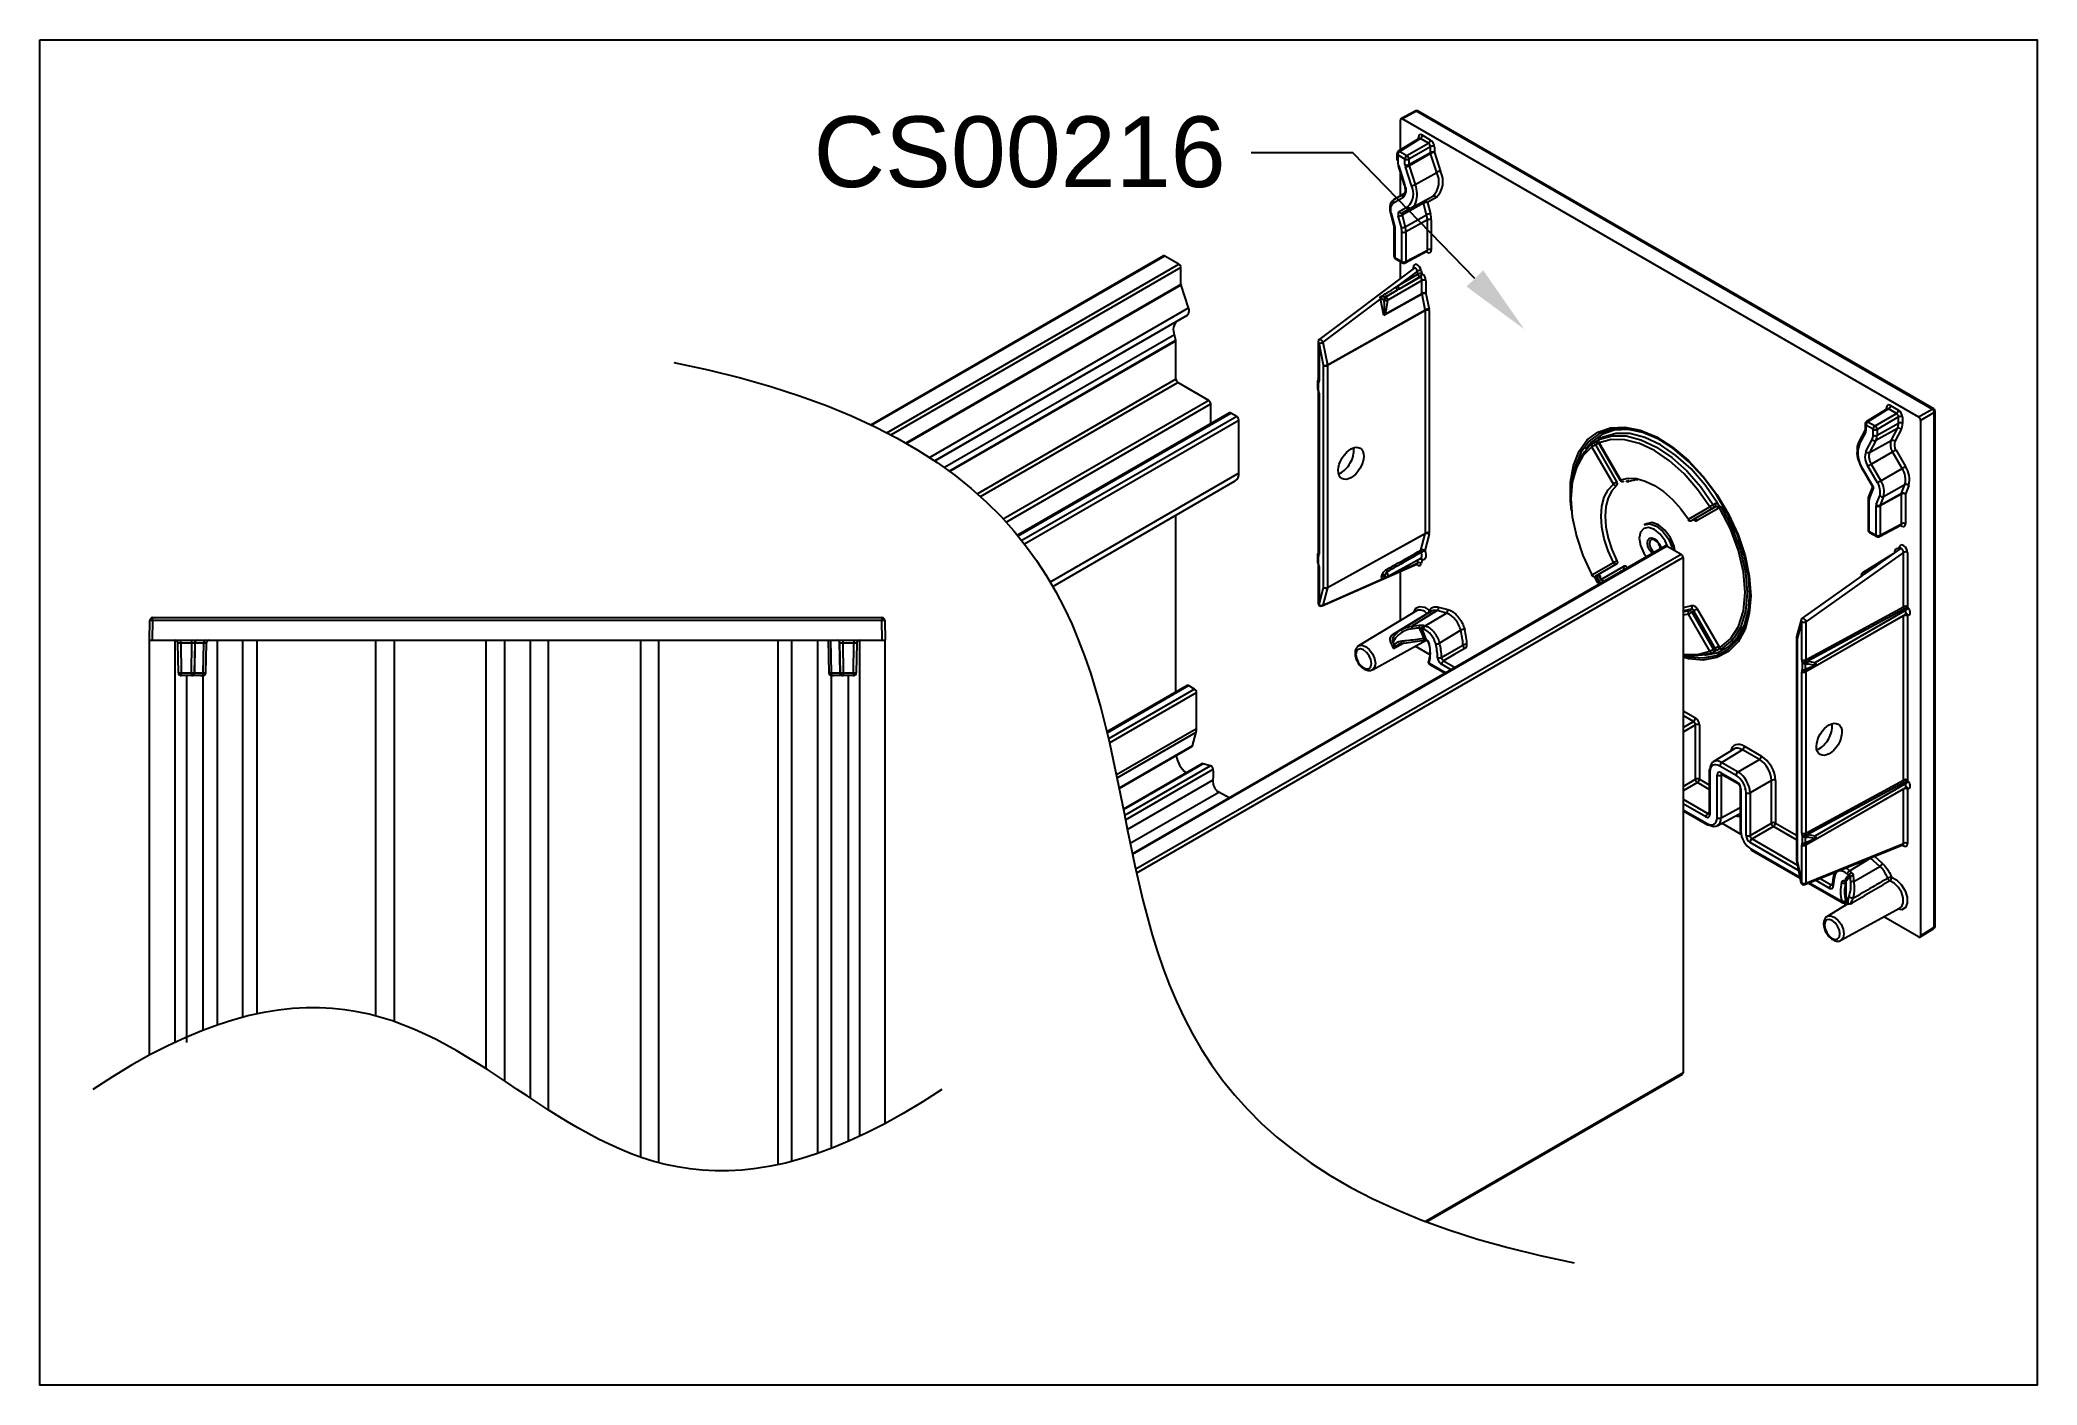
# Model space of a CAD drawing. Extents: x 0 to 7.06, y -4.75 to 0.
import ezdxf
from ezdxf import colors
from ezdxf.entities.mleader import LeaderData, LeaderLine
from ezdxf.math import Vec2, Vec3

# ---------------------------------------------------------------- set-up
doc = ezdxf.new("R2010")
doc.units = 0
doc.header["$LTSCALE"] = 0.5
doc.header["$MEASUREMENT"] = 0
for name, color, linetype in [('Dimension', 10, 'CONTINUOUS'), ('End Cap', 92, 'CONTINUOUS'), ('FAB DWG', 221, 'CONTINUOUS'), ('Housing', 150, 'CONTINUOUS')]:
    doc.layers.add(name, color=color, linetype=linetype)
doc.layers.add('Text-Unprinted', color=131, linetype='CONTINUOUS', plot=False)
doc.styles.get("Standard").update_dxf_attribs({"font": 'arial.ttf'})

msp = doc.modelspace()

# ---------------------------------------------------------------- linework, layer by layer
at = {"layer": 'Dimension', "transparency": 16777216}
msp.add_open_spline([(2.2408, -1.14), (3.5667, -1.4052), (3.6992, -2.0681), (3.9644, -3.3939), (4.097, -4.0569), (5.4228, -4.322)], degree=3, knots=[0, 0, 0, 0, 1, 1, 2, 2, 2, 2], dxfattribs=at)
msp.add_open_spline([(3.1872, -3.7084), (2.4372, -4.2084), (1.6872, -3.7084), (0.9372, -3.2084), (0.1872, -3.7084)], degree=3, dxfattribs=at)
at = {"layer": 'End Cap', "linetype": 'Continuous', "lineweight": 25, "transparency": 16777216}
for p, q in [((4.861, -0.2515), (4.8104, -0.2786)), ((4.8658, -0.252), (4.8153, -0.2792)), ((4.8153, -0.2792), (6.6397, -1.3324)), ((6.6884, -1.3042), (4.8658, -0.252)), ((6.6933, -1.3038), (4.8707, -0.2516)), ((4.8742, -0.3483), (4.8009, -0.3936)), ((4.8792, -0.3487), (4.806, -0.394)), ((4.8083, -0.389), (4.8083, -0.2833)), ((4.872, -0.3496), (4.872, -0.3447)), ((4.9073, -0.3649), (4.8792, -0.3487)), ((4.8862, -0.3366), (4.9142, -0.3527)), ((4.7962, -0.4021), (4.7962, -0.4227)), ((4.7991, -0.4062), (4.7991, -0.4268)), ((4.8245, -0.4208), (4.7991, -0.4062)), ((4.806, -0.394), (4.8315, -0.4087)), ((4.8245, -0.4404), (4.8245, -0.4208)), ((4.8315, -0.4087), (4.9073, -0.3649)), ((4.9143, -0.3772), (4.8385, -0.4209)), ((4.8385, -0.4404), (4.9143, -0.3978)), ((4.8385, -0.4209), (4.8385, -0.4404)), ((4.915, -0.4017), (4.8392, -0.4443)), ((4.9143, -0.3978), (4.9143, -0.3772)), ((4.9367, -0.4681), (4.915, -0.4017)), ((4.9284, -0.3772), (4.9284, -0.3979)), ((4.9284, -0.3979), (4.9501, -0.4643)), ((4.8, -0.4449), (4.8222, -0.5129)), ((4.8024, -0.4459), (4.8247, -0.5139)), ((4.8083, -0.5507), (4.8083, -0.4703)), ((4.8477, -0.5148), (4.8259, -0.448)), ((4.8392, -0.4443), (4.8611, -0.511)), ((4.8611, -0.511), (4.9367, -0.4681)), ((4.8173, -0.5576), (4.7836, -0.5771)), ((4.7855, -0.5644), (4.8218, -0.5425)), ((4.7855, -0.5644), (4.8193, -0.545)), ((4.8222, -0.5129), (4.8222, -0.5128)), ((4.8473, -0.5934), (4.9227, -0.552)), ((4.8921, -0.5697), (4.9227, -0.552)), ((4.9346, -0.5567), (4.904, -0.5744)), ((4.7731, -0.6122), (4.7856, -0.6591)), ((4.7757, -0.6137), (4.7885, -0.6616)), ((4.8118, -0.6631), (4.8008, -0.622)), ((4.8041, -0.6068), (4.8353, -0.5888)), ((4.8904, -0.5773), (4.8144, -0.6191)), ((4.8144, -0.6191), (4.8254, -0.6601)), ((4.8161, -0.6115), (4.8921, -0.5697)), ((4.8473, -0.5934), (4.8161, -0.6115)), ((4.8254, -0.6601), (4.9012, -0.6176)), ((4.9012, -0.6176), (4.8904, -0.5773)), ((4.904, -0.5744), (4.9148, -0.6146)), ((4.7855, -0.6588), (4.7855, -0.7642)), ((4.7885, -0.6616), (4.7885, -0.7683)), ((4.8139, -0.783), (4.8139, -0.6783)), ((4.9037, -0.6358), (4.8279, -0.6784)), ((4.8279, -0.6784), (4.8279, -0.783)), ((4.9037, -0.7423), (4.9037, -0.6358)), ((4.9177, -0.6359), (4.9177, -0.7424)), ((4.7885, -0.7683), (4.8139, -0.783)), ((4.7905, -0.7729), (4.816, -0.7876)), ((4.8257, -0.7877), (4.9016, -0.7469)), ((4.8279, -0.783), (4.9037, -0.7423)), ((4.9036, -0.7505), (4.8994, -0.7481)), ((4.8568, -0.8063), (4.5219, -1.0586)), ((4.8684, -0.817), (4.7994, -0.869)), ((4.7994, -0.869), (4.8705, -0.8276)), ((4.8058, -0.8792), (4.8777, -0.8378)), ((4.8774, -0.8376), (4.8062, -0.879)), ((4.8083, -0.8428), (4.8083, -0.7831)), ((4.8544, -0.8081), (4.8544, -0.803)), ((4.8705, -0.8276), (4.8684, -0.817)), ((4.8777, -0.8378), (4.8774, -0.8376)), ((4.8822, -0.8148), (4.8843, -0.8254)), ((4.8843, -0.8254), (4.8846, -0.8256)), ((4.7381, -0.9152), (4.5346, -1.0685)), ((4.7501, -0.9736), (4.7381, -0.9152)), ((4.885, -0.8981), (4.7501, -0.9736)), ((4.7535, -0.9693), (4.8847, -0.8958)), ((4.7564, -0.9077), (4.7987, -0.8834)), ((4.8847, -0.85), (4.7635, -0.92)), ((4.792, -0.8739), (4.799, -0.8693)), ((4.8058, -0.8792), (4.7987, -0.8834)), ((4.8847, -0.8958), (4.8847, -0.85)), ((4.8964, -0.9541), (4.885, -0.8981)), ((4.8987, -0.8501), (4.8987, -0.8959)), ((4.8987, -0.8959), (4.9102, -0.9519)), ((4.5508, -1.1476), (4.8964, -0.9541)), ((4.8967, -0.9563), (4.5511, -1.1499)), ((4.8967, -1.7428), (4.8967, -0.9563)), ((4.9107, -0.9564), (4.9107, -1.7428)), ((4.5179, -1.0666), (4.5179, -1.2012)), ((4.5371, -1.1498), (4.5209, -1.0707)), ((4.5209, -1.0707), (4.5209, -1.2053)), ((4.5346, -1.0685), (4.5508, -1.1476)), ((4.5371, -1.9344), (4.5371, -1.1498)), ((4.5511, -1.1499), (4.5511, -1.9345)), ((4.5151, -1.2094), (4.5151, -1.2322)), ((4.5179, -1.2437), (4.5179, -1.8136)), ((4.518, -1.2135), (4.518, -1.2363)), ((4.5209, -1.2478), (4.5209, -1.8177)), ((6.5288, -1.3035), (6.4555, -1.3488)), ((6.5339, -1.3039), (6.4607, -1.3492)), ((6.4861, -1.3639), (6.5619, -1.3201)), ((6.569, -1.3324), (6.4932, -1.3761)), ((6.5267, -1.3048), (6.5267, -1.2999)), ((6.5619, -1.3201), (6.5339, -1.3039)), ((6.5408, -1.2918), (6.5688, -1.3079)), ((6.569, -1.3548), (6.569, -1.3324)), ((6.583, -1.3324), (6.583, -1.3549)), ((6.6397, -1.3324), (6.6884, -1.3042)), ((6.6955, -1.3165), (6.6467, -1.3446)), ((6.6955, -3.1353), (6.6955, -1.3165)), ((6.6983, -3.1313), (6.6983, -1.3125)), ((5.5196, -1.4068), (5.5125, -1.4109)), ((5.5125, -1.4109), (5.5128, -1.4107)), ((5.5199, -1.4066), (5.5128, -1.4107)), ((5.5183, -1.4075), (5.5183, -1.4068)), ((5.5196, -1.4068), (5.5199, -1.4066)), ((6.4506, -1.3783), (6.4288, -1.4198)), ((6.4524, -1.387), (6.4305, -1.4285)), ((6.4508, -1.3573), (6.4508, -1.3768)), ((6.4537, -1.3614), (6.4537, -1.3809)), ((6.4792, -1.376), (6.4537, -1.3614)), ((6.4607, -1.3492), (6.4861, -1.3639)), ((6.4792, -1.3966), (6.4792, -1.376)), ((6.565, -1.3732), (6.4892, -1.4151)), ((6.4932, -1.3967), (6.569, -1.3548)), ((6.4932, -1.3761), (6.4932, -1.3967)), ((6.5426, -1.4157), (6.565, -1.3732)), ((6.5783, -1.3763), (6.556, -1.4188)), ((6.6467, -1.3446), (6.6467, -3.1655)), ((5.5611, -1.5692), (5.4854, -1.438)), ((5.4946, -1.4212), (5.4875, -1.4253)), ((5.4946, -1.4212), (5.4944, -1.4213)), ((5.5046, -1.427), (5.4975, -1.4311)), ((5.4975, -1.4311), (5.5732, -1.5622)), ((5.5088, -1.4245), (5.5845, -1.5557)), ((5.5093, -1.4119), (5.5104, -1.4126)), ((5.5104, -1.4236), (5.5861, -1.5548)), ((6.4536, -1.4542), (6.4758, -1.412)), ((6.4892, -1.4151), (6.4669, -1.4574)), ((6.4669, -1.4574), (6.5426, -1.4157)), ((6.4729, -1.4996), (6.5483, -1.456)), ((6.582, -1.5145), (6.5483, -1.456)), ((6.5602, -1.4491), (6.594, -1.5076)), ((6.4413, -1.5178), (6.4771, -1.5796)), ((6.4429, -1.5168), (6.4805, -1.5819)), ((6.4946, -1.5649), (6.4609, -1.5065)), ((6.4729, -1.4996), (6.5066, -1.558)), ((6.5066, -1.558), (6.582, -1.5145)), ((5.5977, -1.5596), (5.5967, -1.56)), ((6.4765, -1.5787), (6.4642, -1.6106)), ((6.4805, -1.5819), (6.4665, -1.6183)), ((6.4906, -1.6415), (6.5025, -1.6106)), ((6.5796, -1.6047), (6.5038, -1.6467)), ((6.5042, -1.6441), (6.58, -1.6021)), ((6.5161, -1.6132), (6.5042, -1.6441)), ((6.5161, -1.6132), (6.5918, -1.5714)), ((6.5796, -1.7097), (6.5796, -1.6047)), ((6.58, -1.6021), (6.5918, -1.5714)), ((6.6054, -1.574), (6.5936, -1.6048)), ((6.5936, -1.6048), (6.5936, -1.7098)), ((5.8265, -1.6935), (5.9022, -1.6498)), ((5.9142, -1.6543), (5.8385, -1.6981)), ((5.8385, -1.6981), (5.8456, -1.694)), ((5.8456, -1.694), (5.9213, -1.6503)), ((5.9337, -1.6546), (5.8577, -1.6986)), ((5.9139, -1.6423), (5.921, -1.6382)), ((5.9213, -1.6503), (5.9142, -1.6543)), ((6.4614, -1.627), (6.4614, -1.7316)), ((6.4643, -1.6311), (6.4643, -1.7357)), ((6.4898, -1.7504), (6.4898, -1.6466)), ((6.5038, -1.6467), (6.5038, -1.7505)), ((4.8964, -1.7447), (4.5508, -1.9365)), ((4.5511, -1.9345), (4.8967, -1.7428)), ((4.8807, -1.8034), (4.8964, -1.7447)), ((4.9102, -1.7468), (4.8945, -1.8055)), ((5.6777, -1.7095), (5.6706, -1.7136)), ((6.4643, -1.7357), (6.4898, -1.7504)), ((6.4664, -1.7403), (6.4918, -1.755)), ((6.5016, -1.7551), (6.5775, -1.7143)), ((6.5038, -1.7505), (6.5796, -1.7097)), ((6.5795, -1.718), (6.5752, -1.7155)), ((4.5151, -1.8219), (4.5151, -1.8446)), ((4.518, -1.8259), (4.518, -1.8487)), ((4.7604, -1.8977), (4.8805, -1.8317)), ((4.8805, -1.8317), (4.8805, -1.8317)), ((6.5866, -1.8111), (6.2411, -2.0557)), ((6.5499, -1.8157), (6.4413, -1.8829)), ((6.5748, -1.7981), (6.4514, -1.8855)), ((6.5563, -1.8112), (6.5563, -1.8069)), ((6.5704, -1.7988), (6.5707, -1.7989)), ((6.5707, -1.7989), (6.5729, -1.7908)), ((6.5719, -1.8002), (6.5707, -1.7989)), ((6.5866, -2.0029), (6.5866, -1.8111)), ((6.6007, -1.8111), (6.6007, -2.003)), ((4.5179, -1.8561), (4.5179, -1.9908)), ((4.5209, -1.8602), (4.5209, -1.9949)), ((4.532, -1.9999), (4.8667, -1.852)), ((4.5346, -1.9969), (4.7471, -1.903)), ((4.755, -1.8995), (4.7517, -1.9011)), ((4.7524, -1.8992), (4.7526, -1.8992)), ((4.755, -1.8995), (4.7561, -1.899)), ((4.7559, -1.8991), (4.755, -1.8995)), ((4.7656, -1.8948), (4.8684, -1.8494)), ((4.8083, -2.0518), (4.8083, -1.8778)), ((4.8684, -1.8494), (4.8718, -1.8365)), ((4.8858, -1.8377), (4.8822, -1.8515)), ((5.4854, -1.8904), (5.5611, -1.8467)), ((5.5732, -1.8513), (5.4975, -1.895)), ((5.4975, -1.895), (5.5046, -1.8909)), ((5.5117, -1.8982), (5.5168, -1.9071)), ((5.5119, -1.8983), (5.5118, -1.8984)), ((5.5125, -1.921), (5.5882, -1.8773)), ((5.5213, -1.9044), (5.5973, -1.8604)), ((5.5882, -1.8773), (5.5953, -1.8732)), ((6.4399, -1.8936), (6.2283, -2.0434)), ((6.4399, -1.8936), (6.4392, -1.894)), ((6.4408, -1.8929), (6.4398, -1.8937)), ((6.4872, -1.8581), (6.4464, -1.8833)), ((6.4872, -1.8581), (6.4941, -1.8539)), ((6.5099, -1.8441), (6.4941, -1.8539)), ((6.4945, -1.8536), (6.5091, -1.8447)), ((4.5209, -1.9949), (4.5371, -1.9344)), ((4.5508, -1.9365), (4.5346, -1.9969)), ((4.8653, -2.0172), (4.6608, -2.1412)), ((4.7826, -2.1004), (4.9025, -2.027)), ((4.9186, -2.0188), (4.8116, -2.0843)), ((4.9381, -2.0168), (4.8485, -2.0717)), ((4.8956, -2.07), (4.9709, -2.0256)), ((4.9037, -2.0279), (4.9025, -2.027)), ((4.9709, -2.0256), (4.9381, -2.0168)), ((4.9432, -2.0039), (4.976, -2.0127)), ((5.9022, -2.1599), (5.8265, -2.0287)), ((5.829, -2.0158), (5.8361, -2.0117)), ((5.8456, -2.0177), (5.8385, -2.0218)), ((5.8385, -2.0218), (5.9142, -2.1529)), ((5.9213, -2.1488), (5.8456, -2.0177)), ((5.8577, -2.0107), (5.9337, -2.1425)), ((6.2411, -2.1903), (6.5866, -2.0029)), ((6.5866, -2.0349), (6.2411, -2.2328)), ((6.5893, -2.0111), (6.2488, -2.1957)), ((6.2741, -2.2), (6.5927, -2.0161)), ((6.2748, -2.2127), (6.5934, -2.0288)), ((6.5866, -2.6153), (6.5866, -2.0349)), ((6.5927, -2.0161), (6.5893, -2.0111)), ((6.5935, -2.0288), (6.5941, -2.0285)), ((6.6007, -2.003), (6.6041, -2.008)), ((6.6041, -2.0339), (6.6007, -2.035)), ((6.6007, -2.035), (6.6007, -2.6154)), ((4.7876, -2.1044), (4.7913, -2.101)), ((4.8485, -2.0717), (4.8747, -2.068)), ((4.8905, -2.0829), (4.8845, -2.0813)), ((4.8896, -2.0684), (4.8956, -2.07)), ((4.8913, -2.1141), (4.8951, -2.1145)), ((5.022, -2.0863), (4.9468, -2.1313)), ((6.2079, -2.112), (6.2079, -2.8966)), ((6.2245, -2.049), (6.2083, -2.1094)), ((6.227, -2.0556), (6.2109, -2.1161)), ((6.2109, -2.1161), (6.2109, -2.9007)), ((6.227, -2.1903), (6.227, -2.0556)), ((6.2411, -2.0557), (6.2411, -2.1903)), ((4.7095, -2.2256), (4.9, -2.121)), ((4.8231, -2.131), (4.7844, -2.152)), ((4.8125, -2.1325), (4.8933, -2.121)), ((4.9137, -2.1732), (4.8607, -2.1426)), ((5.9142, -2.1529), (5.9213, -2.1488)), ((5.9142, -2.1645), (5.9213, -2.1604)), ((5.9367, -2.1476), (5.9401, -2.1456)), ((4.91, -2.202), (4.9691, -2.2362)), ((4.9121, -2.2066), (4.9662, -2.2379)), ((4.9875, -2.2256), (4.9539, -2.2062)), ((4.9608, -2.194), (5.0015, -2.2175)), ((6.227, -2.8027), (6.227, -2.2328)), ((6.2299, -2.2246), (6.2299, -2.2018)), ((6.2396, -2.2033), (6.2396, -2.2261)), ((6.2411, -2.2328), (6.2411, -2.8028)), ((6.2724, -2.2096), (6.2471, -2.2053)), ((6.2471, -2.2217), (6.2724, -2.2096)), ((6.2488, -2.1957), (6.2741, -2.2)), ((6.2488, -2.2252), (6.2741, -2.213)), ((6.2488, -2.2251), (6.2488, -2.2252)), ((5.8075, -2.3709), (5.8511, -2.396)), ((5.8442, -2.4082), (5.8075, -2.3871)), ((5.8075, -2.4294), (5.8442, -2.4082)), ((5.8513, -2.4205), (5.8075, -2.4457)), ((5.8513, -2.6124), (5.8513, -2.4205)), ((5.8653, -2.4205), (5.8653, -2.6124)), ((5.9872, -2.5057), (5.9139, -2.551)), ((6.0177, -2.5084), (5.9445, -2.5536)), ((6.0775, -2.5429), (6.0177, -2.5084)), ((6.0246, -2.4962), (6.0845, -2.5308)), ((5.8992, -2.5821), (5.8992, -2.7332)), ((5.9022, -2.5862), (5.9022, -2.7373)), ((5.9276, -2.7487), (5.9276, -2.5976)), ((5.9948, -2.5989), (5.9375, -2.5658)), ((5.946, -2.5953), (5.9416, -2.5977)), ((5.9416, -2.5977), (5.9416, -2.7488)), ((5.9418, -2.5895), (5.9976, -2.6217)), ((5.9438, -2.594), (5.9997, -2.6263)), ((5.9445, -2.5536), (6.0017, -2.5867)), ((6.0017, -2.5867), (6.0775, -2.5429)), ((5.8075, -2.6376), (5.8513, -2.6124)), ((5.8583, -2.6246), (5.8075, -2.6539)), ((5.8992, -2.6482), (5.8583, -2.6246)), ((5.8653, -2.6124), (5.8992, -2.632)), ((6.0088, -2.6421), (6.0088, -2.7932)), ((6.0118, -2.6462), (6.0118, -2.7973)), ((6.0301, -2.8112), (6.0301, -2.6601)), ((6.12, -2.6164), (6.0442, -2.6602)), ((6.0442, -2.6602), (6.0442, -2.8112)), ((6.12, -2.7675), (6.12, -2.6164)), ((6.134, -2.6165), (6.134, -2.7675)), ((6.2411, -2.8028), (6.5866, -2.6153)), ((6.5866, -2.6473), (6.2411, -2.8452)), ((6.5893, -2.6235), (6.2488, -2.8081)), ((6.2741, -2.8124), (6.5927, -2.6285)), ((6.2748, -2.8251), (6.5934, -2.6412)), ((6.5866, -2.8392), (6.5866, -2.6473)), ((6.5927, -2.6285), (6.5893, -2.6235)), ((6.5935, -2.6412), (6.5941, -2.6409)), ((6.6007, -2.6154), (6.6041, -2.6204)), ((6.6041, -2.6463), (6.6007, -2.6474)), ((6.6007, -2.6474), (6.6007, -2.8393)), ((5.8075, -2.6828), (5.895, -2.7333)), ((5.888, -2.7454), (5.8075, -2.699)), ((5.8075, -2.7202), (5.8923, -2.7691)), ((5.8075, -2.7236), (5.8943, -2.7737)), ((5.895, -2.7333), (5.8992, -2.7306)), ((5.9286, -2.7766), (6.0045, -2.7357)), ((5.9416, -2.7488), (6.0088, -2.7126)), ((6.0128, -2.8077), (5.9443, -2.7681)), ((6.0442, -2.8112), (6.12, -2.7675)), ((6.127, -2.7797), (6.0512, -2.8235)), ((6.2079, -2.8264), (6.127, -2.7797)), ((6.134, -2.7675), (6.2079, -2.8102)), ((6.2299, -2.837), (6.2299, -2.8142)), ((6.2396, -2.8157), (6.2396, -2.8385)), ((6.2724, -2.822), (6.2471, -2.8177)), ((6.2471, -2.8341), (6.2724, -2.822)), ((6.2488, -2.8081), (6.2741, -2.8124)), ((6.2155, -2.9345), (6.0443, -2.8357)), ((6.0471, -2.8585), (6.2204, -2.9585)), ((6.0492, -2.8631), (6.2212, -2.9624)), ((6.0512, -2.8235), (6.2117, -2.9161)), ((6.227, -2.9798), (6.227, -2.8452)), ((6.2379, -2.985), (6.5848, -2.8438)), ((6.2411, -2.9799), (6.5866, -2.8392)), ((6.2411, -2.8452), (6.2411, -2.9799)), ((6.2488, -2.8376), (6.2741, -2.8254)), ((6.2488, -2.8375), (6.2488, -2.8376)), ((6.4702, -2.8911), (6.3965, -2.9364)), ((6.5031, -2.9203), (6.4702, -2.8911)), ((6.484, -2.8848), (6.5118, -2.9094)), ((6.2081, -2.8986), (6.2243, -2.9777)), ((6.2109, -2.9007), (6.227, -2.9798)), ((6.2925, -2.9628), (6.3313, -2.9852)), ((6.3938, -2.9526), (6.3878, -2.9473)), ((6.3965, -2.9364), (6.4025, -2.9418)), ((6.4092, -2.9538), (6.4105, -2.9735)), ((6.4105, -2.9735), (6.5031, -2.9203)), ((6.2511, -2.9796), (6.3703, -3.0485)), ((6.2545, -2.9782), (6.3683, -3.0439)), ((6.3243, -2.9973), (6.2761, -2.9695)), ((6.3313, -2.9852), (6.3358, -2.9824)), ((6.383, -2.9781), (6.3816, -2.9788)), ((6.3819, -2.9728), (6.3828, -2.9751)), ((6.3825, -2.9773), (6.3825, -2.9795)), ((6.3841, -3.0565), (6.3169, -3.0972)), ((6.3656, -3.1816), (6.5752, -3.0665)), ((6.3826, -3.036), (6.3826, -3.0361)), ((6.6397, -3.1696), (6.5167, -3.0986)), ((6.6448, -3.17), (6.6936, -3.1398)), ((6.6467, -3.1655), (6.6955, -3.1353))]:
    msp.add_line(p, q, dxfattribs=at)
at = {"layer": 'End Cap', "transparency": 16777216}
for p, q in [((0.3984, -2.0414), (2.976, -2.0414)), ((0.3984, -2.0513), (0.3984, -2.0414)), ((2.976, -2.0414), (2.976, -2.0513)), ((0.3872, -2.1214), (0.3884, -2.0513)), ((0.3984, -2.0513), (0.3972, -2.1214)), ((2.976, -2.0513), (0.3984, -2.0513)), ((2.9772, -2.1214), (2.976, -2.0513)), ((2.986, -2.0513), (2.9872, -2.1214)), ((0.3872, -2.1214), (2.9872, -2.1214)), ((0.4892, -2.2366), (0.4874, -2.1313)), ((0.4974, -2.1313), (0.4974, -2.1214)), ((0.537, -2.1313), (0.4974, -2.1313)), ((0.4974, -2.1313), (0.4992, -2.2366)), ((0.5352, -2.2366), (0.537, -2.1313)), ((0.537, -2.1313), (0.537, -2.1214)), ((0.547, -2.1313), (0.5452, -2.2366)), ((0.548, -2.1313), (0.5461, -2.2366)), ((0.5787, -2.1313), (0.548, -2.1313)), ((0.577, -2.2366), (0.5787, -2.1313)), ((0.5881, -2.1313), (0.5787, -2.1313)), ((0.5862, -2.2366), (0.5881, -2.1313)), ((2.7862, -2.1214), (2.7882, -2.2366)), ((2.7974, -2.2366), (2.7955, -2.1214)), ((2.8283, -2.2366), (2.8264, -2.1271)), ((2.8292, -2.2366), (2.8274, -2.1313)), ((2.8374, -2.1214), (2.8374, -2.1313)), ((2.877, -2.1313), (2.8374, -2.1313)), ((2.8374, -2.1313), (2.8392, -2.2366)), ((2.8752, -2.2366), (2.877, -2.1313)), ((2.877, -2.1214), (2.877, -2.1313)), ((2.887, -2.1313), (2.8852, -2.2366)), ((0.4992, -2.2366), (0.5352, -2.2366)), ((0.4992, -2.2464), (0.4992, -2.2366)), ((0.5352, -2.2464), (0.4992, -2.2464)), ((0.5352, -2.2464), (0.5352, -2.2366)), ((0.5352, -2.2464), (0.5371, -2.2464)), ((0.568, -2.2464), (0.5371, -2.2464)), ((0.5461, -2.2366), (0.577, -2.2366)), ((0.5762, -2.2464), (0.568, -2.2464)), ((0.577, -2.2366), (0.5862, -2.2366)), ((2.7882, -2.2366), (2.7974, -2.2366)), ((2.7974, -2.2366), (2.8283, -2.2366)), ((2.8064, -2.2464), (2.7982, -2.2464)), ((2.8373, -2.2464), (2.8064, -2.2464)), ((2.8373, -2.2464), (2.8392, -2.2464)), ((2.8392, -2.2366), (2.8752, -2.2366)), ((2.8392, -2.2366), (2.8392, -2.2464)), ((2.8752, -2.2464), (2.8392, -2.2464)), ((2.8752, -2.2366), (2.8752, -2.2464))]:
    msp.add_line(p, q, dxfattribs=at)
at = {"layer": 'End Cap', "linetype": 'Continuous', "lineweight": 25, "transparency": 16777216, "flags": 128}
for points in [[(4.5219, -1.0586), (4.5219, -1.0586), (4.5237, -1.0581), (4.5261, -1.0586), (4.5287, -1.0602), (4.5312, -1.0625), (4.5332, -1.0655), (4.5346, -1.0685)], [(4.518, -1.2363), (4.517, -1.2366), (4.5164, -1.2366), (4.5161, -1.2366), (4.516, -1.2365)], [(5.4132, -1.6635), (5.4094, -1.6289), (5.4094, -1.5628), (5.4197, -1.5037), (5.4398, -1.4534), (5.4691, -1.4136), (5.5068, -1.3855), (5.5516, -1.3702), (5.602, -1.3679), (5.6564, -1.3789), (5.7132, -1.4028), (5.7704, -1.4388), (5.8262, -1.4857), (5.8788, -1.5421), (5.9266, -1.6061), (5.968, -1.6757), (6.0017, -1.7486), (6.0265, -1.8225), (6.0417, -1.8951), (6.0469, -1.9639), (6.0469, -1.9639)], [(6.0439, -1.9598), (6.0389, -1.892), (6.0239, -1.8207), (5.9994, -1.7479), (5.9663, -1.6761), (5.9256, -1.6076), (5.8785, -1.5446), (5.8267, -1.4891), (5.7718, -1.4429), (5.7155, -1.4075), (5.6596, -1.384), (5.606, -1.3732), (5.5564, -1.3754), (5.5123, -1.3905), (5.4753, -1.4181), (5.4464, -1.4573), (5.4265, -1.5068), (5.4215, -1.5284)], [(5.7346, -1.4182), (5.7207, -1.4105), (5.6657, -1.3874), (5.613, -1.3767), (5.5642, -1.3789), (5.5208, -1.3938), (5.4843, -1.421), (5.4631, -1.4474)], [(5.5128, -1.4107), (5.5569, -1.3987), (5.6061, -1.3994), (5.6588, -1.4128), (5.7134, -1.4386), (5.7679, -1.4758), (5.8206, -1.5232), (5.8698, -1.5793), (5.9139, -1.6423)], [(5.9295, -1.6364), (5.8852, -1.5728), (5.8357, -1.516), (5.7825, -1.468), (5.7275, -1.4304), (5.6725, -1.4045), (5.6193, -1.3911), (5.5698, -1.3907), (5.5255, -1.4032)], [(5.4854, -1.438), (5.4537, -1.4695), (5.4303, -1.5114), (5.4159, -1.5626), (5.4111, -1.6213), (5.4159, -1.6856), (5.4303, -1.7534), (5.4537, -1.8224), (5.4854, -1.8904)], [(5.4975, -1.4311), (5.496, -1.4319), (5.4944, -1.4329), (5.4927, -1.4338), (5.491, -1.4348), (5.4894, -1.4358), (5.4879, -1.4366), (5.4865, -1.4374), (5.4854, -1.438)], [(5.4975, -1.4311), (5.4964, -1.4294), (5.4951, -1.4279), (5.4937, -1.4266), (5.4923, -1.4257), (5.4909, -1.4251), (5.4895, -1.4248), (5.4883, -1.425), (5.4875, -1.4253)], [(5.5046, -1.427), (5.5034, -1.4253), (5.5022, -1.4238), (5.5008, -1.4225), (5.4993, -1.4216), (5.4979, -1.421), (5.4966, -1.4208), (5.4953, -1.4209), (5.4946, -1.4212)], [(5.5104, -1.4236), (5.5096, -1.4241), (5.509, -1.4244), (5.5088, -1.4245), (5.5088, -1.4245)], [(5.9022, -1.6498), (5.8591, -1.5883), (5.811, -1.5335), (5.7595, -1.4872), (5.7063, -1.4508), (5.653, -1.4257), (5.6015, -1.4126), (5.5535, -1.4119), (5.5104, -1.4236)], [(6.5602, -1.4491), (6.5591, -1.4498), (6.5578, -1.4505), (6.5563, -1.4514), (6.5547, -1.4523), (6.553, -1.4533), (6.5513, -1.4543), (6.5497, -1.4552), (6.5483, -1.456)], [(5.5861, -1.5548), (5.6129, -1.5488), (5.6424, -1.5501), (5.6739, -1.5587), (5.7063, -1.5741), (5.7387, -1.5961), (5.7702, -1.6239), (5.7997, -1.6567), (5.8265, -1.6935)], [(6.4429, -1.5168), (6.4421, -1.5173), (6.4416, -1.5176), (6.4413, -1.5178), (6.4413, -1.5178)], [(6.4729, -1.4996), (6.4714, -1.5004), (6.4698, -1.5013), (6.4681, -1.5023), (6.4664, -1.5033), (6.4648, -1.5042), (6.4633, -1.5051), (6.462, -1.5058), (6.4609, -1.5065)], [(6.594, -1.5076), (6.5929, -1.5082), (6.5915, -1.509), (6.59, -1.5098), (6.5884, -1.5108), (6.5867, -1.5117), (6.5851, -1.5127), (6.5835, -1.5136), (6.582, -1.5145)], [(5.5611, -1.8467), (5.5426, -1.8051), (5.529, -1.7631), (5.5207, -1.722), (5.5179, -1.683), (5.5207, -1.6472), (5.529, -1.6157), (5.5426, -1.5894), (5.5611, -1.5692)], [(5.5737, -1.5735), (5.5558, -1.5929), (5.5427, -1.6182), (5.5347, -1.6485), (5.532, -1.683), (5.5347, -1.7205), (5.5427, -1.7601), (5.5558, -1.8005), (5.5737, -1.8406)], [(5.5732, -1.5622), (5.5717, -1.5631), (5.5701, -1.564), (5.5684, -1.565), (5.5667, -1.566), (5.5651, -1.5669), (5.5636, -1.5678), (5.5622, -1.5685), (5.5611, -1.5692)], [(5.5861, -1.5548), (5.5853, -1.5552), (5.5848, -1.5555), (5.5845, -1.5557), (5.5845, -1.5557)], [(5.6475, -1.5545), (5.6411, -1.5548), (5.6164, -1.5603)], [(6.5066, -1.558), (6.5051, -1.5588), (6.5035, -1.5598), (6.5019, -1.5607), (6.5002, -1.5617), (6.4986, -1.5626), (6.4971, -1.5635), (6.4957, -1.5643), (6.4946, -1.5649)], [(5.9142, -1.6543), (5.9152, -1.6536), (5.9158, -1.6525), (5.9162, -1.6511), (5.9163, -1.6495), (5.9161, -1.6478), (5.9156, -1.6459), (5.9149, -1.6441), (5.9139, -1.6423)], [(5.9213, -1.6503), (5.9222, -1.6495), (5.9229, -1.6484), (5.9233, -1.647), (5.9234, -1.6454), (5.9232, -1.6437), (5.9227, -1.6418), (5.922, -1.64), (5.921, -1.6382)], [(5.9401, -2.1456), (5.9749, -2.1169), (6.0034, -2.0729), (6.0209, -2.0173), (6.0269, -1.9523), (6.0209, -1.8805), (6.0034, -1.8046), (5.9749, -1.7277), (5.9367, -1.6529)], [(5.9423, -1.6498), (5.9812, -1.7258), (6.0101, -1.8039), (6.0279, -1.881), (6.0339, -1.954), (6.0279, -2.0201), (6.0101, -2.0766), (5.9887, -2.1123)], [(5.7523, -1.7891), (5.744, -1.7699), (5.7267, -1.7466), (5.7063, -1.7301), (5.6859, -1.723), (5.6685, -1.7264), (5.657, -1.7397), (5.6529, -1.7609), (5.657, -1.7869), (5.6685, -1.8135), (5.6784, -1.8268)], [(5.6706, -1.7136), (5.6902, -1.7098), (5.7134, -1.7179), (5.7365, -1.7365), (5.7561, -1.763), (5.7692, -1.7932), (5.7702, -1.7994)], [(5.7787, -1.8043), (5.7763, -1.7891), (5.7632, -1.7589), (5.7436, -1.7324), (5.7204, -1.7138), (5.6973, -1.7057), (5.6777, -1.7095)], [(5.6991, -1.8148), (5.6967, -1.8129), (5.6886, -1.802), (5.6832, -1.7895), (5.6813, -1.7773), (5.6832, -1.7673), (5.6886, -1.7611), (5.6967, -1.7595), (5.7063, -1.7628), (5.7159, -1.7706), (5.724, -1.7815), (5.7294, -1.794), (5.7299, -1.797)], [(4.8805, -1.8317), (4.8813, -1.8312), (4.8831, -1.8293), (4.8842, -1.8265), (4.8847, -1.8231), (4.8845, -1.8193), (4.8835, -1.8153), (4.8819, -1.8112)], [(4.8945, -1.8055), (4.8969, -1.8117), (4.8984, -1.8178), (4.8987, -1.8235), (4.898, -1.8286), (4.8963, -1.8327), (4.8936, -1.8357), (4.89, -1.8374), (4.8858, -1.8377)], [(5.7084, -1.7674), (5.7007, -1.7648), (5.6942, -1.766), (5.6899, -1.771), (5.6883, -1.779), (5.6899, -1.7887), (5.6942, -1.7987), (5.7007, -1.8075), (5.7053, -1.8112)], [(6.5701, -1.8015), (6.5703, -1.8004), (6.5704, -1.7988)], [(6.5705, -1.8012), (6.5706, -1.8006), (6.5707, -1.7989)], [(4.518, -1.8487), (4.517, -1.849), (4.5164, -1.849), (4.5161, -1.849), (4.516, -1.8489)], [(4.7526, -1.8992), (4.7529, -1.8992), (4.7539, -1.8992)], [(4.762, -1.8964), (4.7608, -1.8974), (4.7604, -1.8977)], [(5.5097, -1.9234), (5.5068, -1.9187), (5.494, -1.8962)], [(5.4996, -1.8931), (5.5123, -1.9153), (5.5128, -1.916)], [(5.5737, -1.8406), (5.5744, -1.8422), (5.5749, -1.8439), (5.5752, -1.8455), (5.5753, -1.8471), (5.5751, -1.8485), (5.5747, -1.8497), (5.574, -1.8506), (5.5732, -1.8513)], [(5.5882, -1.8773), (5.5892, -1.8769), (5.5903, -1.8768), (5.5914, -1.877)], [(5.5953, -1.8732), (5.5963, -1.8728), (5.5974, -1.8727), (5.5984, -1.8729)], [(5.612, -1.8651), (5.6118, -1.8649), (5.6093, -1.8627), (5.6067, -1.8611), (5.6041, -1.86), (5.6016, -1.8595), (5.5994, -1.8597), (5.5973, -1.8604)], [(6.4872, -1.8581), (6.4883, -1.8586), (6.489, -1.8589)], [(6.4941, -1.8539), (6.4952, -1.8544), (6.4953, -1.8544)], [(6.4945, -1.8536), (6.4956, -1.8542), (6.4956, -1.8542)], [(5.8075, -2.1747), (5.8267, -2.1796), (5.8785, -2.184), (5.9256, -2.1753), (5.9663, -2.1538), (5.9994, -2.1203), (6.0239, -2.0758), (6.0389, -2.0217), (6.0439, -1.9598)], [(6.0469, -1.9639), (6.0417, -2.0267), (6.0265, -2.0817), (6.0017, -2.1269), (5.968, -2.161), (5.9266, -2.1828), (5.8788, -2.1916), (5.8262, -2.1872), (5.8075, -2.1813)], [(5.8829, -2.1745), (5.9275, -2.1661), (5.9675, -2.1449), (6.0001, -2.112), (6.0242, -2.0681), (6.039, -2.0149), (6.0439, -1.954)], [(4.5346, -1.9969), (4.5332, -1.9991), (4.532, -1.9999)], [(4.8554, -2.0233), (4.8555, -2.0227), (4.8629, -2.008), (4.8762, -2.0016), (4.8932, -2.0044), (4.9113, -2.0162)], [(5.8075, -2.0039), (5.8139, -2.0042), (5.8387, -1.9987)], [(5.8361, -2.0117), (5.8103, -2.0174), (5.8075, -2.0173)], [(5.8075, -2.0205), (5.829, -2.0158)], [(5.8265, -2.0287), (5.8075, -2.0329)], [(5.8265, -2.0287), (5.8276, -2.0281), (5.8289, -2.0273), (5.8304, -2.0265), (5.8321, -2.0255), (5.8338, -2.0245), (5.8354, -2.0236), (5.8371, -2.0226), (5.8385, -2.0218)], [(5.8577, -2.0107), (5.8566, -2.0114), (5.8552, -2.0121), (5.8537, -2.013), (5.8521, -2.014), (5.8504, -2.0149), (5.8487, -2.0159), (5.8471, -2.0168), (5.8456, -2.0177)], [(6.2283, -2.0434), (6.2295, -2.043), (6.2316, -2.0433), (6.2341, -2.0446), (6.2366, -2.0469), (6.2387, -2.0497), (6.2403, -2.0528), (6.2411, -2.0557)], [(6.5934, -2.0288), (6.5939, -2.0284), (6.5948, -2.0274), (6.5953, -2.0259), (6.5955, -2.0242), (6.5953, -2.0222), (6.5948, -2.0201), (6.5939, -2.0181), (6.5927, -2.0161)], [(6.6041, -2.008), (6.6064, -2.012), (6.6082, -2.0161), (6.6093, -2.0203), (6.6096, -2.0242), (6.6093, -2.0277), (6.6082, -2.0306), (6.6064, -2.0327), (6.6041, -2.0339)], [(4.7826, -2.1004), (4.7839, -2.1015), (4.7852, -2.1023), (4.7865, -2.1028), (4.7877, -2.103), (4.7889, -2.1029), (4.7899, -2.1026), (4.79, -2.1025)], [(4.8951, -2.1145), (4.8955, -2.1163), (4.896, -2.1178), (4.8967, -2.1191), (4.8974, -2.12), (4.8982, -2.1205), (4.8989, -2.1206)], [(5.9887, -2.1123), (5.9812, -2.1213), (5.9423, -2.1525)], [(4.7059, -2.203), (4.7038, -2.1897), (4.6979, -2.176), (4.689, -2.1641), (4.6785, -2.1556), (4.668, -2.152), (4.6592, -2.1537), (4.6532, -2.1605), (4.6511, -2.1714), (4.6532, -2.1847), (4.6592, -2.1984), (4.668, -2.2104), (4.6785, -2.2188), (4.689, -2.2225), (4.6979, -2.2207), (4.7038, -2.2139), (4.7059, -2.203)], [(4.6608, -2.1412), (4.6611, -2.141), (4.6616, -2.1407)], [(4.6616, -2.1407), (4.6723, -2.1388), (4.6855, -2.1434), (4.6986, -2.1541), (4.7098, -2.1691), (4.7173, -2.1864), (4.7199, -2.2031), (4.7173, -2.2168), (4.7098, -2.2254), (4.7095, -2.2256)], [(4.9538, -2.1819), (4.9682, -2.1736), (5.0295, -2.1382)], [(5.0366, -2.1502), (4.9986, -2.1722), (4.9608, -2.194)], [(5.8075, -2.17), (5.811, -2.1709), (5.8591, -2.1716), (5.9022, -2.1599)], [(5.9022, -2.1599), (5.9033, -2.1592), (5.9046, -2.1585), (5.9061, -2.1576), (5.9078, -2.1566), (5.9095, -2.1557), (5.9112, -2.1547), (5.9128, -2.1538), (5.9142, -2.1529)], [(5.9142, -2.1645), (5.9149, -2.164), (5.9156, -2.163), (5.9161, -2.1617), (5.9163, -2.1601), (5.9162, -2.1584), (5.9158, -2.1566), (5.9152, -2.1547), (5.9142, -2.1529)], [(5.9213, -2.1604), (5.922, -2.1599), (5.9227, -2.1589), (5.9232, -2.1576), (5.9234, -2.156), (5.9233, -2.1543), (5.9229, -2.1525), (5.9222, -2.1506), (5.9213, -2.1488)], [(6.2741, -2.2), (6.2753, -2.202), (6.2762, -2.2041), (6.2767, -2.2061), (6.2769, -2.2081), (6.2767, -2.2098), (6.2762, -2.2113), (6.2753, -2.2124), (6.2748, -2.2127)], [(6.5934, -2.6412), (6.5939, -2.6408), (6.5948, -2.6398), (6.5953, -2.6383), (6.5955, -2.6366), (6.5953, -2.6346), (6.5948, -2.6326), (6.5939, -2.6305), (6.5927, -2.6285)], [(6.6041, -2.6204), (6.6064, -2.6244), (6.6082, -2.6285), (6.6093, -2.6327), (6.6096, -2.6366), (6.6093, -2.6401), (6.6082, -2.643), (6.6064, -2.6451), (6.6041, -2.6463)], [(5.8992, -2.7332), (5.8992, -2.7333), (5.8992, -2.7334)], [(6.2741, -2.8124), (6.2753, -2.8144), (6.2762, -2.8165), (6.2767, -2.8185), (6.2769, -2.8205), (6.2767, -2.8223), (6.2762, -2.8237), (6.2753, -2.8248), (6.2748, -2.8251)], [(6.4725, -2.8895), (6.4716, -2.8902), (6.4702, -2.8911)], [(6.5437, -2.9586), (6.5618, -2.9677), (6.5788, -2.9845), (6.5921, -3.0063), (6.5995, -3.0296), (6.5999, -3.0507), (6.5932, -3.0661), (6.5804, -3.0735), (6.565, -3.0721)], [(6.3828, -2.9751), (6.3823, -2.9766), (6.3823, -2.9773)], [(6.5752, -3.0665), (6.5803, -3.0622), (6.586, -3.0492), (6.5857, -3.0314), (6.5794, -3.0117), (6.5682, -2.9934), (6.5538, -2.9792), (6.5386, -2.9715)], [(6.3169, -3.0972), (6.3171, -3.097), (6.3176, -3.0968)], [(6.3176, -3.0968), (6.3283, -3.0949), (6.3415, -3.0994), (6.3547, -3.1101), (6.3659, -3.1252), (6.3733, -3.1424), (6.376, -3.1591), (6.3733, -3.1728), (6.3659, -3.1814), (6.3656, -3.1816)], [(6.3619, -3.159), (6.3599, -3.1457), (6.3539, -3.1321), (6.345, -3.1201), (6.3346, -3.1116), (6.3241, -3.108), (6.3152, -3.1097), (6.3093, -3.1165), (6.3072, -3.1274), (6.3093, -3.1407), (6.3152, -3.1544), (6.3241, -3.1664), (6.3346, -3.1748), (6.345, -3.1785), (6.3539, -3.1768), (6.3599, -3.1699), (6.3619, -3.159)]]:
    msp.add_lwpolyline(points, dxfattribs=at)
at = {"layer": 'End Cap', "linetype": 'Continuous', "lineweight": 25, "transparency": 16777216}
for centre, radius, start, end in [((4.8657, -0.2603), 0.01, 60.00269, 118.26557), ((4.8629, -0.256), 0.00494, 53.60191, 112.96519), ((4.8686, -0.2561), 0.00495, 65.36022, 124.60414), ((4.8697, -0.3497), 0.00547, 19.46547, 64.2842), ((4.8708, -0.3358), 0.0154, 303.22971, 357.34769), ((4.8988, -0.352), 0.0154, 303.22971, 357.34769), ((4.8062, -0.4021), 0.01, 121.72906, 180), ((4.8011, -0.4016), 0.00494, 185.07867, 246.24147), ((4.8011, -0.4222), 0.00494, 185.07867, 246.24147), ((4.8145, -0.4069), 0.0154, 123.22971, 177.34769), ((4.8031, -0.3981), 0.00501, 54.4735, 116.34159), ((4.8399, -0.4216), 0.0154, 123.22971, 177.34769), ((4.8316, -0.4072), 0.0154, 242.65648, 296.76622), ((4.8227, -0.4219), 0.0159, 3.52223, 56.47777), ((4.9213, -0.3909), 0.0154, 62.65648, 116.76622), ((4.9213, -0.4116), 0.0154, 62.65648, 116.76622), ((4.9271, -0.3976), 0.0127, 181.02295, 198.58799), ((4.9294, -0.4272), 0.0293, 92.04072, 119.42377), ((4.8019, -0.4436), 0.00233, 214.05681, 282.46254), ((4.8316, -0.4267), 0.0154, 242.65648, 296.76622), ((4.8248, -0.4187), 0.0293, 272.04072, 299.42377), ((4.8745, -0.5008), 0.0703, 313.25434, 27.73297), ((4.8816, -0.5003), 0.0774, 313.25434, 27.73297), ((4.9511, -0.4936), 0.0293, 92.04072, 119.42377), ((4.7912, -0.5718), 0.00926, 127.47298, 215.04148), ((4.8249, -0.5523), 0.00926, 127.47298, 215.04148), ((4.7922, -0.5309), 0.0367, 313.25434, 27.73297), ((4.8241, -0.5116), 0.00233, 214.05681, 282.46254), ((4.7928, -0.5436), 0.062, 313.25434, 27.73297), ((4.8467, -0.4855), 0.0293, 272.04072, 299.42377), ((4.7745, -0.5455), 0.0932, 342.12666, 21.70095), ((4.9262, -0.5606), 0.00926, 24.9599, 112.52143), ((4.8047, -0.6008), 0.0317, 131.70228, 203.93007), ((4.7756, -0.6109), 0.00274, 206.60288, 273.0578), ((4.8027, -0.598), 0.0241, 265.56471, 299.07111), ((4.8125, -0.6029), 0.00926, 204.9599, 292.52143), ((4.8437, -0.5849), 0.00926, 204.9599, 292.52143), ((4.8274, -0.561), 0.0381, 301.38607, 339.85033), ((4.8966, -0.5747), 0.00669, 132.18942, 203.44293), ((4.9022, -0.5984), 0.0241, 85.56471, 119.07111), ((4.8956, -0.5783), 0.00926, 24.9599, 112.52143), ((4.9129, -0.6387), 0.0241, 85.56471, 119.07111), ((4.9107, -0.6496), 0.0154, 62.65648, 116.76622), ((4.8137, -0.639), 0.0241, 265.56471, 299.07111), ((4.821, -0.6646), 0.0154, 242.65648, 296.76622), ((4.7955, -0.7642), 0.01, 180, 240.00269), ((4.7903, -0.7639), 0.0048, 184.12934, 247.1908), ((4.7934, -0.7688), 0.00494, 173.76303, 234.92479), ((4.8981, -0.7501), 0.00551, 355.80958, 39.63617), ((4.9107, -0.756), 0.0154, 62.65648, 116.76622), ((4.821, -0.7693), 0.0154, 242.65648, 296.76622), ((4.8188, -0.7835), 0.00494, 173.76303, 234.92479), ((4.821, -0.7789), 0.01, 240.00269, 298.26557), ((4.8231, -0.7836), 0.00487, 302.67212, 6.51471), ((4.852, -0.8079), 0.00549, 20.03054, 64.22797), ((4.8783, -0.8352), 0.0208, 79.3789, 118.6168), ((4.8805, -0.8458), 0.0208, 79.3789, 118.6168), ((4.8863, -0.8242), 0.0161, 192.31082, 236.38306), ((4.8689, -0.8247), 0.0154, 303.22971, 357.34769), ((4.8692, -0.8249), 0.0154, 303.22971, 357.34769), ((4.7193, -0.9162), 0.0202, 4.76365, 21.89018), ((4.7459, -0.9291), 0.0159, 113.66904, 119.25599), ((4.7742, -0.9207), 0.0237, 145.44761, 177.86473), ((4.7719, -0.9211), 0.0205, 139.13609, 177.54973), ((4.7477, -0.921), 0.0159, 3.52223, 56.47777), ((4.8077, -0.8699), 0.0162, 194.15077, 235.95684), ((4.8147, -0.8658), 0.0161, 192.40885, 236.36017), ((4.8151, -0.8656), 0.0161, 192.31082, 236.38306), ((4.8917, -0.8638), 0.0154, 62.65648, 116.76622), ((4.8917, -0.9096), 0.0154, 62.65648, 116.76622), ((4.8962, -0.8957), 0.0115, 180.46111, 191.75009), ((4.8949, -0.9163), 0.0208, 79.3789, 118.6168), ((4.8276, -0.8307), 0.1572, 240.94099, 241.90812), ((4.7571, -0.9046), 0.0167, 250.05236, 292.43673), ((4.9064, -0.9723), 0.0208, 79.3789, 118.6168), ((4.9036, -0.9701), 0.0154, 62.65648, 116.76622), ((4.5279, -1.0666), 0.01, 127.0025, 180), ((4.5229, -1.0662), 0.00494, 185.07867, 246.24147), ((4.5247, -1.0503), 0.0208, 259.3789, 298.6168), ((4.5409, -1.1294), 0.0208, 259.3789, 298.6168), ((4.5441, -1.1361), 0.0154, 242.65648, 296.76622), ((4.5396, -1.15), 0.0115, 0.46111, 11.75009), ((4.5251, -1.2094), 0.01, 133.48798, 180), ((4.5201, -1.2089), 0.00505, 185.8452, 245.47494), ((4.5251, -1.2322), 0.01, 180, 205.43012), ((4.5201, -1.2317), 0.00505, 185.8452, 245.47494), ((4.5246, -1.208), 0.00864, 138.07048, 220.04022), ((4.5229, -1.2008), 0.00494, 185.07867, 246.24147), ((4.523, -1.2432), 0.00507, 186.77797, 245.47495), ((6.5243, -1.3048), 0.00546, 19.24767, 64.30582), ((6.5254, -1.291), 0.0154, 303.22971, 357.34769), ((6.5535, -1.3072), 0.0154, 303.22971, 357.34769), ((6.5759, -1.3461), 0.0154, 62.65648, 116.76622), ((6.6912, -1.3083), 0.00495, 65.36022, 124.60414), ((6.6806, -1.3169), 0.0149, 1.72152, 58.27848), ((6.6883, -1.3125), 0.01, 0, 60.00269), ((6.6934, -1.312), 0.00495, 295.38794, 354.63803), ((5.5175, -1.4195), 0.01, 119.99731, 210), ((5.5185, -1.4184), 0.00959, 126.41681, 212.68084), ((5.5861, -1.5298), 0.1435, 118.87129, 121.13946), ((5.5853, -1.5332), 0.1431, 114.70549, 117.9339), ((6.4578, -1.3813), 0.00782, 157.79218, 226.33736), ((6.4608, -1.3573), 0.01, 121.72906, 180), ((6.4557, -1.3568), 0.00494, 185.07867, 246.24147), ((6.4556, -1.3764), 0.0048, 184.12934, 247.1908), ((6.4691, -1.3621), 0.0154, 123.22971, 177.34769), ((6.4577, -1.3533), 0.00501, 54.4735, 116.34159), ((6.4945, -1.3768), 0.0154, 123.22971, 177.34769), ((6.4862, -1.3624), 0.0154, 242.65648, 296.76622), ((6.4862, -1.383), 0.0154, 242.65648, 296.76622), ((6.4773, -1.3771), 0.0159, 3.52223, 56.47777), ((6.5696, -1.3837), 0.0115, 40.09258, 113.45779), ((6.5759, -1.3685), 0.0154, 62.65648, 116.76622), ((5.644, -1.5987), 0.2337, 132.15572, 184.55645), ((5.4926, -1.4326), 0.00898, 131.42366, 217.30175), ((5.4925, -1.434), 0.01, 119.99731, 125.93686), ((5.5854, -1.5332), 0.1431, 122.07684, 125.30518), ((6.5243, -1.4604), 0.099, 161.22439, 214.75144), ((6.4359, -1.4229), 0.00779, 156.57385, 226.41098), ((6.509, -1.4731), 0.0585, 161.22439, 214.75144), ((6.4624, -1.4469), 0.0115, 220.09258, 293.45779), ((6.5117, -1.4726), 0.0473, 161.22439, 214.75144), ((6.4846, -1.4046), 0.0115, 220.09258, 293.45779), ((6.5854, -1.4303), 0.0452, 161.22439, 214.75144), ((6.5472, -1.4262), 0.0115, 40.09258, 113.45779), ((6.5881, -1.4298), 0.034, 161.22439, 214.75144), ((6.5227, -1.554), 0.0713, 345.88638, 33.72457), ((6.5248, -1.5537), 0.0832, 345.88638, 33.72457), ((5.5697, -1.5645), 0.0098, 208.75546, 293.58166), ((5.5659, -1.5681), 0.00943, 325.6583, 38.89697), ((5.5932, -1.5507), 0.01, 210, 290.73672), ((5.5944, -1.5515), 0.00884, 201.49284, 285.6865), ((5.6135, -1.5482), 0.0124, 226.23389, 283.4182), ((5.6066, -1.565), 0.0108, 25.98802, 61.64479), ((6.4711, -1.6128), 0.00724, 162.85965, 229.94969), ((6.4471, -1.5966), 0.0572, 345.88638, 33.72457), ((6.5112, -1.6021), 0.0121, 224.18597, 294.01793), ((6.4492, -1.5963), 0.0691, 345.88638, 33.72457), ((6.5868, -1.6046), 0.00721, 160.18173, 180.80557), ((6.5865, -1.6184), 0.0154, 62.65648, 116.76622), ((6.5849, -1.6132), 0.0121, 44.18597, 114.01793), ((6.5968, -1.5824), 0.0121, 44.18597, 114.01793), ((5.8275, -1.6958), 0.0025, 114.28739, 158.96486), ((5.8348, -1.6896), 0.00922, 204.8163, 293.64307), ((5.8493, -1.7024), 0.00922, 24.8163, 113.64307), ((5.9946, -1.7821), 0.1615, 119.98799, 124.9368), ((5.9105, -1.6459), 0.00922, 204.8163, 293.64307), ((5.301, -2.0257), 0.7393, 30.69004, 31.77035), ((6.4662, -1.6266), 0.0048, 184.11321, 247.19242), ((6.4968, -1.6329), 0.0154, 242.65648, 296.76622), ((6.4993, -1.6331), 0.0121, 224.18597, 294.01793), ((4.9017, -1.7563), 0.0128, 48.46116, 114.65568), ((4.9036, -1.7565), 0.0154, 62.65648, 116.76622), ((5.8335, -1.6894), 0.01, 213.11402, 299.99731), ((5.8535, -1.6866), 0.0126, 220.90941, 289.0937), ((6.4714, -1.7316), 0.01, 180, 240.00269), ((6.4662, -1.7313), 0.0048, 184.12934, 247.1908), ((6.4691, -1.7363), 0.0048, 172.814, 235.87382), ((6.4945, -1.751), 0.0048, 172.814, 235.87382), ((6.4968, -1.7367), 0.0154, 242.65648, 296.76622), ((6.4968, -1.7463), 0.01, 240.00269, 298.26557), ((6.4989, -1.751), 0.00487, 302.67212, 6.51471), ((6.574, -1.7176), 0.00551, 355.82395, 39.49243), ((6.5865, -1.7235), 0.0154, 62.65648, 116.76622), ((4.5251, -1.8219), 0.01, 133.48798, 180), ((4.5201, -1.8213), 0.00505, 185.8452, 245.47494), ((4.5246, -1.8204), 0.00864, 138.07048, 220.04022), ((4.5229, -1.8132), 0.00494, 185.07867, 246.24147), ((4.8771, -1.8478), 0.0134, 49.42036, 97.54962), ((4.8783, -1.8393), 0.0077, 12.43641, 75.42227), ((4.8926, -1.8056), 0.0121, 169.85069, 207.69782), ((4.886, -1.815), 0.0128, 48.46116, 114.65568), ((4.9173, -1.8729), 0.0712, 108.75239, 119.88714), ((5.6861, -1.8033), 0.0422, 7.13047, 58.25672), ((6.5535, -1.8123), 0.00609, 28.53759, 62.5558), ((6.5687, -1.7963), 0.00685, 349.69165, 52.68332), ((6.5936, -1.8248), 0.0154, 62.65648, 116.76622), ((4.5251, -1.8446), 0.01, 180, 205.43012), ((4.5201, -1.8441), 0.00505, 185.8452, 245.47494), ((4.5227, -1.8558), 0.00481, 184.35765, 247.16793), ((4.7484, -1.9065), 0.0119, 69.19985, 121.42089), ((4.7479, -1.9023), 0.0127, 62.56167, 108.55437), ((4.7536, -1.9065), 0.00735, 98.0853, 151.70242), ((4.7559, -1.9023), 0.00431, 133.57998, 164.51037), ((4.7719, -1.8733), 0.0124, 170.2079, 209.50062), ((4.7482, -1.8885), 0.0159, 330.36489, 35.20709), ((4.8737, -1.861), 0.0128, 48.46116, 114.65568), ((5.4834, -1.8876), 0.00347, 273.73378, 304.85869), ((5.4925, -1.8863), 0.01, 208.01631, 299.99731), ((5.4938, -1.8866), 0.00922, 204.8163, 293.64307), ((6.1508, -1.5351), 0.7332, 209.60928, 210.39072), ((5.5219, -1.751), 0.1035, 292.27925, 300.00741), ((5.5695, -1.8428), 0.00922, 204.8163, 293.64307), ((5.5937, -1.8847), 0.00922, 126.35124, 152.13925), ((5.5898, -1.8658), 0.00922, 306.35124, 35.18509), ((6.4465, -1.8914), 0.01, 121.72906, 176.76479), ((6.4403, -1.8909), 0.00378, 179.65497, 230.99127), ((6.4508, -1.8956), 0.013, 109.91298, 172.32725), ((6.4506, -1.8962), 0.0124, 105.59734, 170.35311), ((6.4442, -1.8972), 0.00544, 114.7994, 128.6514), ((6.4435, -1.8874), 0.00501, 54.4735, 116.34159), ((4.5441, -1.9208), 0.0154, 242.65648, 296.76622), ((4.5455, -1.9249), 0.0128, 228.46116, 294.65568), ((4.5433, -1.9346), 0.00777, 345.68823, 0.39579), ((5.5175, -1.9296), 0.01, 120.00538, 150.05271), ((5.518, -1.9284), 0.00922, 126.35124, 151.99526), ((4.5279, -1.9908), 0.01, 180, 293.84425), ((4.5227, -1.9904), 0.0048, 184.12934, 247.1908), ((4.5293, -1.9853), 0.0128, 228.46116, 294.65568), ((4.8774, -2.0468), 0.032, 38.35764, 112.28459), ((4.8916, -2.0092), 0.0209, 301.36317, 340.43938), ((4.9047, -2.0224), 0.00904, 3.48284, 43.40535), ((4.9307, -2.0064), 0.0128, 305.34018, 11.54161), ((4.9635, -2.0152), 0.0128, 305.34018, 11.54161), ((5.8348, -2.0237), 0.0098, 126.41305, 211.24604), ((5.8297, -2.0252), 0.00943, 21.09995, 94.34943), ((5.8303, -2.0038), 0.0098, 306.41305, 31.24604), ((5.8368, -2.0211), 0.00943, 21.09995, 94.34943), ((5.8401, -2.0175), 0.0189, 21.09995, 94.34943), ((6.2341, -2.0516), 0.01, 125.29686, 165.00114), ((6.5936, -2.0167), 0.0154, 62.65648, 116.76622), ((6.6018, -2.0025), 0.0152, 181.56233, 214.37765), ((6.5938, -2.0347), 0.00713, 161.38751, 181.63956), ((6.5936, -2.0487), 0.0154, 62.65648, 116.76622), ((6.5521, -1.9466), 0.0744, 299.99311, 310.74559), ((6.592, -2.0386), 0.00937, 22.49231, 86.44921), ((6.5555, -1.9516), 0.0744, 299.99311, 310.74559), ((6.596, -2.0369), 0.00867, 20.16261, 102.73566), ((4.8802, -2.0755), 0.0319, 173.20519, 190.03584), ((4.9127, -2.0707), 0.0381, 175.92234, 190.87938), ((4.6877, -2.1824), 0.2147, 18.54016, 29.14378), ((4.897, -2.0788), 0.0128, 125.34018, 191.54161), ((4.6868, -2.1835), 0.2225, 17.32439, 27.34773), ((4.903, -2.0804), 0.0128, 125.34018, 191.54161), ((4.903, -2.1146), 0.0117, 177.99193, 213.49444), ((4.9028, -2.1184), 0.00376, 162.35303, 225.85556), ((5.0334, -2.1068), 0.0235, 84.57412, 119.00642), ((4.7969, -2.1457), 0.2327, 1.8279, 14.77722), ((4.7989, -2.1459), 0.2448, 1.8279, 14.77722), ((6.2179, -2.112), 0.01, 165.00114, 180), ((6.2127, -2.1116), 0.0048, 184.12934, 247.1908), ((6.2149, -2.1107), 0.00673, 169.09395, 233.32254), ((6.2311, -2.0502), 0.00673, 169.09395, 233.32254), ((6.2341, -2.042), 0.0154, 242.65648, 296.76622), ((5.2845, -3.0136), 1.0181, 119.54543, 119.95746), ((4.7053, -2.1721), 0.0816, 14.27853, 29.86193), ((4.7034, -2.1729), 0.091, 23.23527, 29.66017), ((4.8024, -2.12), 0.0229, 227.90212, 249.50065), ((4.8228, -2.1253), 0.0125, 176.31078, 215.37155), ((4.9106, -2.1322), 0.00309, 199.92748, 266.44895), ((4.7795, -2.1679), 0.1349, 345.33072, 13.97486), ((4.8139, -2.1636), 0.1003, 343.66516, 359.70566), ((4.9357, -2.1112), 0.023, 263.64515, 298.94301), ((4.7241, -2.1873), 0.2157, 1.39795, 14.28567), ((4.9467, -2.1679), 0.0157, 243.82355, 296.92346), ((4.7263, -2.1875), 0.2276, 1.39795, 14.28567), ((5.0367, -2.1523), 0.0158, 64.3512, 116.99332), ((5.0454, -2.137), 0.0159, 184.51365, 236.43226), ((5.0282, -2.1374), 0.0154, 303.22971, 357.34769), ((5.8435, -1.9343), 0.2409, 261.41542, 287.00646), ((5.9105, -2.1564), 0.00898, 202.69862, 288.58479), ((5.9092, -2.1558), 0.01, 294.07377, 299.99731), ((5.8697, -2.0258), 0.1431, 294.70549, 297.9339), ((4.9171, -2.198), 0.01, 162.98771, 240.00269), ((4.9142, -2.1966), 0.00686, 166.72594, 232.41577), ((4.913, -2.1969), 0.00583, 119.54545, 161.86544), ((4.9147, -2.2027), 0.0048, 172.814, 235.87382), ((4.9693, -2.2069), 0.0154, 123.22971, 177.34769), ((6.2341, -2.1766), 0.0154, 242.65648, 296.76622), ((6.2341, -2.2191), 0.0154, 242.65648, 296.76622), ((6.2071, -2.1346), 0.071, 288.71988, 299.96174), ((6.237, -2.1882), 0.0154, 242.64283, 279.7711), ((6.237, -2.2109), 0.0154, 242.64283, 279.7711), ((6.2386, -2.2194), 0.0101, 210.65719, 293.27711), ((6.2234, -2.1923), 0.0196, 325.85399, 348.92669), ((6.2465, -2.2212), 0.00847, 215.19781, 242.48917), ((6.2256, -2.1965), 0.0232, 337.74082, 1.92153), ((6.3011, -2.1967), 0.0595, 204.85103, 208.56125), ((6.2509, -2.2008), 0.0232, 337.74082, 1.92153), ((6.3264, -2.1846), 0.0595, 204.85103, 208.56125), ((6.2698, -2.204), 0.01, 295.59497, 299.99731), ((5.8357, -2.3953), 0.0154, 303.22971, 357.34769), ((5.8582, -2.4342), 0.0154, 62.65648, 116.76622), ((6.0092, -2.4955), 0.0154, 303.22971, 357.34769), ((6.0691, -2.53), 0.0154, 303.22971, 357.34769), ((5.8582, -2.6261), 0.0154, 62.65648, 116.76622), ((5.9042, -2.5826), 0.00495, 115.38794, 174.63803), ((5.9042, -2.5817), 0.00494, 185.07867, 246.24147), ((5.9347, -2.5839), 0.0154, 242.65648, 296.76622), ((5.9529, -2.5665), 0.0154, 123.22971, 177.34769), ((5.9465, -2.5901), 0.0048, 172.814, 235.87382), ((6.0102, -2.5996), 0.0154, 123.22971, 177.34769), ((5.8671, -2.6114), 0.0159, 183.52223, 236.47777), ((5.8499, -2.6117), 0.0154, 303.22971, 357.34769), ((6.0024, -2.6223), 0.00481, 172.81955, 235.81829), ((6.0136, -2.6418), 0.00481, 184.27364, 247.17636), ((6.0372, -2.6464), 0.0154, 242.65648, 296.76622), ((6.1269, -2.6302), 0.0154, 62.65648, 116.76622), ((6.5936, -2.6291), 0.0154, 62.65648, 116.76622), ((6.6018, -2.6149), 0.0152, 181.56233, 214.37765), ((6.5938, -2.6471), 0.00713, 161.38751, 181.63956), ((6.5936, -2.6611), 0.0154, 62.65648, 116.76622), ((6.5521, -2.559), 0.0744, 299.99311, 310.74559), ((6.592, -2.651), 0.00937, 22.49231, 86.44921), ((6.5555, -2.564), 0.0744, 299.99311, 310.74559), ((6.596, -2.6493), 0.00867, 20.16261, 102.73566), ((5.9034, -2.7462), 0.0154, 123.22971, 177.34769), ((5.9043, -2.7326), 0.00512, 188.54137, 245.31875), ((5.9347, -2.735), 0.0154, 242.65648, 296.76622), ((5.897, -2.7697), 0.0048, 172.814, 235.87382), ((5.8964, -2.7692), 0.00495, 245.36022, 304.60414), ((6.0136, -2.7929), 0.0048, 184.12934, 247.1908), ((6.0372, -2.7975), 0.0154, 242.65648, 296.76622), ((6.1269, -2.7812), 0.0154, 62.65648, 116.76622), ((6.1358, -2.7665), 0.0159, 183.52223, 236.47777), ((6.1186, -2.7668), 0.0154, 303.22971, 357.34769), ((6.2341, -2.789), 0.0154, 242.65648, 296.76622), ((6.2071, -2.747), 0.071, 288.71988, 299.96174), ((6.237, -2.8006), 0.0154, 242.64283, 279.7711), ((6.2234, -2.8047), 0.0196, 325.85399, 348.92669), ((6.2256, -2.8089), 0.0232, 337.74082, 1.92153), ((6.2509, -2.8132), 0.0232, 337.74082, 1.92153), ((6.3264, -2.797), 0.0595, 204.85103, 208.56125), ((6.0597, -2.8364), 0.0154, 123.22971, 177.34769), ((6.0519, -2.8591), 0.0048, 172.814, 235.87382), ((6.2341, -2.8315), 0.0154, 242.65648, 296.76622), ((6.237, -2.8233), 0.0154, 242.64283, 279.7711), ((6.2386, -2.8318), 0.0101, 210.65719, 293.27711), ((6.2465, -2.8336), 0.00847, 215.19781, 242.48917), ((6.3011, -2.8091), 0.0595, 204.85103, 208.56125), ((6.2698, -2.8164), 0.01, 295.59497, 299.99731), ((6.5936, -2.853), 0.0154, 62.65648, 116.76622), ((6.2179, -2.8966), 0.01, 180, 191.56466), ((6.2127, -2.8963), 0.0048, 184.12934, 247.1908), ((6.2112, -2.8975), 0.00323, 200.66802, 264.71317), ((6.4686, -2.9901), 0.1302, 161.66497, 179.73369), ((6.3498, -2.9435), 0.00731, 171.16476, 230.25059), ((6.427, -2.9938), 0.053, 128.89118, 155.08146), ((6.4252, -2.9973), 0.0479, 123.46951, 152.40848), ((6.4074, -2.9542), 0.0208, 121.37876, 160.62697), ((6.4134, -2.9595), 0.0208, 121.37876, 160.62697), ((6.4076, -2.966), 0.0123, 82.70018, 135.50648), ((6.4922, -2.9025), 0.0208, 301.37876, 340.62697), ((6.5451, -2.9883), 0.0298, 92.55458, 119.40098), ((6.5442, -2.9582), 0.0144, 196.62481, 247.23647), ((6.5313, -2.9611), 0.0127, 305.3609, 11.67743), ((6.2341, -2.9757), 0.01, 191.56466, 292.14649), ((6.2273, -2.9766), 0.00323, 200.66802, 264.71317), ((6.2341, -2.9661), 0.0154, 242.65648, 296.76622), ((6.2354, -2.9799), 0.00566, 296.01733, 0.24092), ((6.3397, -2.998), 0.0154, 123.22971, 177.34769), ((6.3405, -2.985), 0.00495, 183.08123, 245.97254), ((6.5016, -3.0095), 0.1377, 166.21966, 194.46993), ((6.3764, -2.9673), 0.0126, 227.66406, 294.5344), ((6.5062, -3.0094), 0.1283, 166.21966, 194.46993), ((6.3852, -2.9712), 0.00623, 182.9605, 240.84445), ((6.3861, -2.9745), 0.00449, 157.96176, 203.49448), ((6.3879, -3.0357), 0.00526, 145.18193, 182.66198), ((6.3899, -3.0715), 0.0414, 64.2977, 84.92543), ((6.4093, -2.9862), 0.0128, 84.35211, 133.21447), ((6.3732, -3.0444), 0.00494, 173.76303, 234.92479), ((6.3715, -3.0224), 0.0218, 261.46533, 298.78363), ((6.3753, -3.0398), 0.01, 240.00269, 297.9737), ((6.3932, -3.0716), 0.0177, 94.12294, 120.96137), ((6.6883, -3.1313), 0.01, 301.72906, 0), ((6.6906, -3.1359), 0.00494, 307.03295, 6.40148), ((6.6934, -3.1309), 0.00495, 295.38794, 354.63803)]:
    msp.add_arc(centre, radius, start, end, dxfattribs=at)
at = {"layer": 'End Cap', "transparency": 16777216}
for centre, radius, start, end in [((0.3984, -2.0514), 0.01, 90, 179), ((2.976, -2.0514), 0.01, 1, 90), ((0.3934, -2.1946), 0.1434, 88.00162, 91.99838), ((2.981, -2.1946), 0.1434, 88.00162, 91.99838), ((0.4774, -2.1314), 0.01, 1, 90), ((0.557, -2.1314), 0.01, 90, 179), ((0.5475, -2.1519), 0.0206, 88.69634, 91.30366), ((0.5575, -2.131), 0.00955, 92.88871, 181.74273), ((0.5883, -2.131), 0.00955, 92.88871, 181.74273), ((0.5981, -2.1314), 0.01, 90, 179), ((2.8174, -2.1314), 0.01, 1, 90), ((2.897, -2.1314), 0.01, 90, 179), ((0.4942, -2.0933), 0.1434, 268.00162, 271.99838), ((0.4992, -2.2364), 0.01, 181, 270), ((0.5402, -2.0933), 0.1434, 268.00162, 271.99838), ((0.5352, -2.2364), 0.01, 270, 359), ((0.5366, -2.2369), 0.00955, 272.88871, 1.74273), ((0.5675, -2.2369), 0.00955, 272.88871, 1.74273), ((0.5762, -2.2364), 0.01, 270, 359), ((2.7982, -2.2364), 0.01, 181, 270), ((2.8069, -2.2369), 0.00955, 178.25727, 267.11129), ((2.8378, -2.2369), 0.00955, 178.25727, 267.11129), ((2.8342, -2.0933), 0.1434, 268.00162, 271.99838), ((2.8392, -2.2364), 0.01, 181, 270), ((2.8802, -2.0933), 0.1434, 268.00162, 271.99838), ((2.8752, -2.2364), 0.01, 270, 359)]:
    msp.add_arc(centre, radius, start, end, dxfattribs=at)
at = {"layer": 'End Cap', "linetype": 'Continuous', "lineweight": 25, "transparency": 16777216}
for centre, major_axis, ratio, start_param, end_param in [((4.8153, -0.2874), (-0.005, 0.00866), 0.577206, 5.498021, 7.068512), ((4.8862, -0.3529), (-0.01, 0.0173), 0.577206, 5.498021, 7.068512), ((4.8791, -0.357), (-0.00474, 0.00882), 0.576503, 5.515406, 6.31802), ((4.9142, -0.3691), (-0.01, 0.0173), 0.577557, 3.927224, 5.497716), ((4.9071, -0.3732), (-0.005, 0.00866), 0.598058, 3.927226, 5.497718), ((4.8344, -0.4472), (-0.025, 0.0433), 0.577421, 0.785368, 1.221633), ((4.8387, -0.4485), (-0.01, 0.0173), 0.577421, 0.785368, 1.221633), ((4.8457, -0.4444), (-0.00511, 0.0086), 0.589746, 0.777977, 1.214242), ((4.8141, -0.6241), (-0.01, 0.0173), 0.577329, 6.28317, 7.417439), ((4.8212, -0.62), (-0.00519, 0.00855), 0.586105, 6.270054, 7.404324), ((4.8612, -0.6114), (-0.0301, 0.0519), 0.579396, 3.925695, 4.274707), ((4.8682, -0.6073), (-0.035, 0.0606), 0.577413, 3.926951, 4.275963), ((4.7955, -0.6575), (0.00998, 0.00131), 0.46922, 3.203004, 3.865579), ((4.7786, -0.6579), (-0.025, 0.0433), 0.577413, 3.926951, 4.275963), ((4.7856, -0.6538), (-0.0299, 0.052), 0.575425, 3.928191, 4.277203), ((4.8965, -0.7383), (-0.00526, 0.00852), 0.576506, 3.106757, 3.909534), ((4.9036, -0.7342), (-0.01, 0.0173), 0.577206, 2.356428, 3.92692), ((4.8685, -0.8112), (-0.0099, 0.0175), 0.576016, 4.198549, 7.076039), ((4.8614, -0.8153), (-0.0036, 0.0096), 0.626604, 4.306381, 6.465974), ((4.8775, -0.846), (-0.005, 0.00866), 0.598058, 3.927226, 5.497718), ((4.8846, -0.8419), (-0.01, 0.0173), 0.577557, 3.927224, 5.497716), ((4.8239, -0.8435), (0.121, 0.0827), 0.050294, 3.869062, 4.411177), ((4.7312, -0.9135), (-0.0036, 0.0096), 0.626604, 4.306381, 4.911002), ((4.8241, -0.8516), (0.1224, 0.0747), 0.100163, 4.050293, 4.44263), ((4.7466, -0.9181), (0.0203, -0.0003), 0.589572, 1.072996, 1.166029), ((4.8239, -0.8435), (0.121, 0.0827), 0.050294, 4.470407, 4.473683), ((4.8241, -0.8516), (0.1224, 0.0747), 0.100163, 4.50186, 4.505137), ((4.7568, -0.9755), (0.0033, 0.022), 0.311673, 1.268765, 1.530524), ((4.7568, -0.9755), (0.0133, 0.0166), 0.304392, 1.43653, 1.69829), ((4.7467, -0.9262), (0.0102, -0.0039), 0.684559, 1.353457, 1.446489), ((4.7426, -0.9064), (-0.0066, 0.065), 0.115964, 3.453311, 4.486346), ((4.7496, -0.9106), (0.0017, 0.0635), 0.225158, 3.536524, 4.569559), ((4.8895, -0.9523), (-0.00512, 0.00859), 0.588777, 3.918749, 4.180508), ((4.8965, -0.9482), (-0.01, 0.0173), 0.577405, 3.926942, 4.188702), ((4.5067, -1.1972), (-0.01, 0.0173), 0.577517, 3.279234, 3.927126), ((4.5067, -1.2397), (-0.01, 0.0173), 0.577247, 3.926893, 4.574785), ((6.5408, -1.3081), (-0.01, 0.0173), 0.577206, 5.498021, 7.068512), ((6.5337, -1.3122), (-0.00474, 0.00882), 0.576503, 5.515406, 6.31802), ((6.5618, -1.3284), (-0.005, 0.00866), 0.598058, 3.927226, 5.497718), ((6.5688, -1.3243), (-0.01, 0.0173), 0.577557, 3.927224, 5.497716), ((6.6397, -1.3405), (-0.005, 0.00866), 0.577557, 3.927224, 5.497716), ((6.4396, -1.3727), (-0.01, 0.0173), 0.577343, 3.490629, 3.926893), ((6.4438, -1.3762), (-0.025, 0.0433), 0.577343, 3.490629, 3.926893), ((6.4509, -1.3721), (-0.0298, 0.0521), 0.576045, 3.492446, 3.928711), ((6.5264, -1.3304), (-0.0302, 0.0519), 0.578632, 3.488796, 3.92506), ((6.5335, -1.3263), (-0.035, 0.0606), 0.577343, 3.490629, 3.926893), ((4.6008, -1.4768), (0.0304, 0.0546), 0.567218, 3.675008, 5.489279), ((4.6008, -1.4768), (0.0304, 0.0546), 0.567218, 5.489279, 5.698014), ((6.4997, -1.6515), (-0.025, 0.0433), 0.577351, 0.436293, 0.785305), ((6.4876, -1.5778), (0.0108, 0.0008), 0.442351, 3.349858, 3.965376), ((6.5039, -1.6548), (-0.01, 0.0173), 0.577351, 0.436293, 0.785305), ((6.511, -1.6507), (-0.00516, 0.00857), 0.585453, 0.425435, 0.774447), ((4.8895, -1.7387), (-0.00515, 0.00857), 0.585936, 3.654664, 3.916423), ((4.8965, -1.7347), (-0.01, 0.0173), 0.577358, 3.665143, 3.926902), ((6.5724, -1.7057), (-0.00526, 0.00852), 0.576506, 3.106757, 3.909534), ((6.5794, -1.7016), (-0.01, 0.0173), 0.577206, 2.356428, 3.92692), ((4.5067, -1.8096), (-0.01, 0.0173), 0.577517, 3.279234, 3.927126), ((6.5704, -1.8151), (-0.01, 0.0173), 0.577206, 5.498021, 7.068512), ((6.5865, -1.803), (-0.0099, 0.0175), 0.578664, 3.936819, 6.814309), ((6.5794, -1.8071), (-0.00377, 0.00943), 0.657617, 4.035457, 6.439785), ((4.5067, -1.8521), (-0.01, 0.0173), 0.577247, 3.926893, 4.574785), ((4.8685, -1.8393), (-0.0099, 0.0175), 0.578664, 2.193792, 3.672716), ((4.8614, -1.8434), (-0.00564, 0.0084), 0.495215, 3.053912, 3.642998), ((6.429, -1.8974), (0.0106, 0.0014), 0.448108, 0.417682, 0.510715), ((6.5406, -1.8346), (0.1253, 0.0802), 0.048725, 2.332019, 2.463478), ((6.4289, -1.8893), (0.0204, -0.0003), 0.584276, 0.457857, 0.550889), ((6.5407, -1.8427), (0.1266, 0.0722), 0.096871, 1.951674, 2.344011), ((6.5406, -1.8346), (0.1253, 0.0802), 0.048725, 1.921364, 2.332019), ((6.5407, -1.8427), (0.1266, 0.0722), 0.096871, 1.889167, 1.892444), ((6.2412, -2.1984), (-0.01, 0.0173), 0.577247, 0.7853, 1.433193), ((6.2412, -2.2409), (-0.01, 0.0173), 0.577517, 0.137641, 0.785534), ((6.2713, -2.1888), (0.0398, 0.0069), 0.399844, 3.720358, 3.98888), ((6.2713, -2.2307), (0.0397, 0.0078), 0.397023, 2.147292, 2.415814), ((6.2483, -2.1944), (-0.00524, 0.00853), 0.57904, 0.769672, 1.417564), ((6.2483, -2.2369), (-0.00503, 0.00864), 0.595586, 0.135346, 0.783238), ((6.2688, -2.1833), (0.0328, 0.0105), 0.225845, 3.72057, 3.989092), ((6.2688, -2.2251), (0.0328, 0.0113), 0.223705, 2.145109, 2.413631), ((5.8511, -2.4124), (-0.01, 0.0173), 0.577557, 3.927224, 5.497716), ((5.8441, -2.4165), (-0.005, 0.00866), 0.598058, 3.927226, 5.497718), ((6.2908, -2.4525), (0.0304, 0.0546), 0.567218, 3.675008, 5.489279), ((6.2908, -2.4525), (0.0304, 0.0546), 0.567218, 5.489279, 5.698014), ((5.9446, -2.6026), (-0.0303, 0.0518), 0.577255, 5.495114, 7.065606), ((6.0246, -2.5534), (-0.035, 0.0606), 0.577206, 5.498021, 6.834851), ((6.0176, -2.5575), (-0.0297, 0.0521), 0.577137, 5.500926, 6.30354), ((6.0845, -2.5879), (-0.035, 0.0606), 0.577557, 3.927224, 5.497716), ((5.9375, -2.6066), (-0.025, 0.0433), 0.577206, 5.498021, 7.068512), ((5.9418, -2.6058), (-0.01, 0.0173), 0.577206, 5.498021, 7.068512), ((5.9488, -2.6017), (-0.00526, 0.00852), 0.576506, 6.236284, 7.051126), ((5.9948, -2.6397), (-0.025, 0.0433), 0.577557, 3.927224, 5.497716), ((6.0019, -2.6356), (-0.03, 0.052), 0.574141, 3.927224, 5.497716), ((6.0774, -2.592), (-0.03, 0.052), 0.580974, 3.927225, 5.497716), ((5.9976, -2.638), (-0.01, 0.0173), 0.577557, 3.927224, 5.497716), ((5.888, -2.7291), (-0.01, 0.0173), 0.577206, 2.356428, 3.92692), ((5.8923, -2.7283), (-0.025, 0.0433), 0.577206, 2.356428, 3.92692), ((5.8951, -2.725), (-0.00474, 0.00882), 0.576503, 2.373814, 3.171182), ((5.8993, -2.7242), (-0.0297, 0.0521), 0.577254, 2.359335, 3.929826), ((5.9819, -2.6795), (-0.035, 0.0606), 0.577206, 2.589927, 2.930718), ((5.9749, -2.6836), (-0.0303, 0.0518), 0.577138, 3.121238, 3.274823), ((6.0471, -2.8177), (-0.025, 0.0433), 0.577557, 0.785632, 2.356124), ((6.0443, -2.8193), (-0.01, 0.0173), 0.577557, 0.785632, 2.356124), ((6.0514, -2.8152), (-0.005, 0.00866), 0.598058, 0.785633, 2.356125), ((6.2412, -2.8109), (-0.01, 0.0173), 0.577247, 0.7853, 1.433193), ((6.2713, -2.8012), (0.0398, 0.0069), 0.399844, 3.720358, 3.98888), ((6.2483, -2.8068), (-0.00524, 0.00853), 0.57904, 0.769672, 1.417564), ((6.2688, -2.7957), (0.0328, 0.0105), 0.225845, 3.72057, 3.989092), ((6.2412, -2.8533), (-0.01, 0.0173), 0.577517, 0.137641, 0.785534), ((6.2713, -2.8431), (0.0397, 0.0078), 0.397023, 2.147292, 2.415814), ((6.2483, -2.8493), (-0.00503, 0.00864), 0.595586, 0.135346, 0.783238), ((6.2688, -2.8375), (0.0328, 0.0113), 0.223705, 2.145109, 2.413631), ((6.5865, -2.8311), (-0.0099, 0.0175), 0.576016, 2.236711, 3.934446), ((6.5794, -2.8352), (-0.00592, 0.00831), 0.506162, 3.022569, 3.89038), ((6.6397, -3.1614), (-0.005, 0.00866), 0.577206, 2.356428, 3.92692)]:
    msp.add_ellipse(centre, major_axis=major_axis, ratio=ratio, start_param=start_param, end_param=end_param, dxfattribs=at)
for centre in [(4.6339, -1.496), (6.3239, -2.4716)]:
    msp.add_ellipse(centre, major_axis=(0.0321, 0.0536), ratio=0.587369, dxfattribs=at)
at = {"layer": 'End Cap', "transparency": 16777216}
for centre, major_axis, ratio, start_param, end_param in [((0.4974, -2.1314), (0.01, -0.0002), 0.017429, 1.57171, 3.142201), ((0.537, -2.1314), (0.01, 0.0002), 0.017429, 6.282577, 7.853068), ((2.8374, -2.1314), (0.01, -0.0002), 0.017429, 1.57171, 3.142201), ((2.877, -2.1314), (0.01, 0.0002), 0.017429, 6.282577, 7.853068), ((0.5552, -2.2364), (0.01, 0.0002), 0.003864, 3.141458, 3.577723), ((2.8192, -2.2364), (0.01, -0.0002), 0.003864, 5.847055, 6.28332)]:
    msp.add_ellipse(centre, major_axis=major_axis, ratio=ratio, start_param=start_param, end_param=end_param, dxfattribs=at)
at = {"layer": 'End Cap', "linetype": 'Continuous', "lineweight": 25, "transparency": 16777216}
for points, knots in [([(4.8751, -0.3474), (4.8751, -0.3474), (4.8752, -0.3473), (4.8746, -0.3481), (4.8743, -0.3482), (4.8742, -0.3482)], [0, 0, 0, 0, 0.230261, 0.91226, 1, 1, 1, 1]), ([(4.7857, -0.5644), (4.7826, -0.5667), (4.7761, -0.5718), (4.771, -0.5848), (4.7702, -0.5987), (4.7723, -0.6084), (4.7731, -0.6122)], [0, 0, 0, 0, 0.237781, 0.505334, 0.810776, 1, 1, 1, 1]), ([(4.8222, -0.5129), (4.8232, -0.5163), (4.8254, -0.5243), (4.8253, -0.5351), (4.8227, -0.5424), (4.8204, -0.5441), (4.8194, -0.5449)], [0, 0, 0, 0, 0.207902, 0.48625, 0.757215, 1, 1, 1, 1]), ([(4.9016, -0.747), (4.9024, -0.7468), (4.9032, -0.7466), (4.9029, -0.7465), (4.9029, -0.7465)], [0, 0, 0, 0, 0.94524, 1, 1, 1, 1]), ([(4.8574, -0.8056), (4.8574, -0.8056), (4.8575, -0.8055), (4.8571, -0.8059), (4.8567, -0.8063)], [0, 0, 0, 0, 0.25869, 1, 1, 1, 1]), ([(4.7363, -0.9094), (4.7364, -0.9093), (4.7364, -0.9093), (4.7366, -0.9093), (4.7367, -0.9092), (4.7371, -0.909), (4.7375, -0.9088), (4.7379, -0.9087), (4.7381, -0.9086)], [0, 0, 0, 0, 0.0808306, 0.1009827, 0.1922515, 0.3603568, 0.6623171, 1, 1, 1, 1]), ([(4.7395, -0.9145), (4.739, -0.9135), (4.7383, -0.9121), (4.7371, -0.9104), (4.7367, -0.9098), (4.7364, -0.9094), (4.7363, -0.9094)], [0, 0, 0, 0, 0.597731, 0.784847, 0.974335, 1, 1, 1, 1]), ([(4.7381, -0.9086), (4.7407, -0.908), (4.745, -0.9069), (4.7508, -0.907), (4.7538, -0.9072), (4.7547, -0.9072)], [0, 0, 0, 0, 0.501379, 0.837004, 1, 1, 1, 1]), ([(4.7506, -0.9198), (4.7504, -0.9197), (4.7488, -0.9189), (4.7459, -0.9171), (4.7428, -0.9152), (4.7406, -0.9144), (4.7397, -0.9145), (4.7395, -0.9145)], [0, 0, 0, 0, 0.04345, 0.408047, 0.777833, 0.933309, 1, 1, 1, 1]), ([(4.516, -1.2365), (4.5163, -1.2372), (4.5172, -1.2391), (4.5178, -1.2417), (4.5179, -1.2432), (4.5179, -1.2437)], [0, 0, 0, 0, 0.2534459, 0.6936273, 1, 1, 1, 1]), ([(4.5179, -1.2012), (4.5179, -1.2016), (4.5179, -1.2025), (4.5178, -1.2026), (4.5178, -1.2027)], [0, 0, 0, 0, 0.416279, 1, 1, 1, 1]), ([(6.5297, -1.3026), (6.5297, -1.3026), (6.5298, -1.3025), (6.5292, -1.3033), (6.5289, -1.3034), (6.5288, -1.3034)], [0, 0, 0, 0, 0.230261, 0.91226, 1, 1, 1, 1]), ([(5.5093, -1.4119), (5.5102, -1.4103), (5.511, -1.4087), (5.5119, -1.407), (5.5119, -1.407)], [0, 0, 0, 0, 0.978328, 1, 1, 1, 1]), ([(5.5119, -1.407), (5.5119, -1.4073), (5.5117, -1.4086), (5.5119, -1.4099), (5.5121, -1.4108)], [0, 0, 0, 0, 0.2719007, 1, 1, 1, 1]), ([(5.5171, -1.4082), (5.5169, -1.4072), (5.5166, -1.4058), (5.5168, -1.4045), (5.5168, -1.4041)], [0, 0, 0, 0, 0.744914, 1, 1, 1, 1]), ([(5.5168, -1.4041), (5.5168, -1.4042), (5.5173, -1.405), (5.5178, -1.4059), (5.5183, -1.4068)], [0, 0, 0, 0, 0.021672, 1, 1, 1, 1]), ([(5.5255, -1.4032), (5.525, -1.4035), (5.5237, -1.4044), (5.5214, -1.4058), (5.5199, -1.4066)], [0, 0, 0, 0, 0.358008, 1, 1, 1, 1]), ([(6.4508, -1.3768), (6.4508, -1.377), (6.4508, -1.3779), (6.4506, -1.3783), (6.4506, -1.3783), (6.4506, -1.3783)], [0, 0, 0, 0, 0.280379, 0.901844, 1, 1, 1, 1]), ([(5.4943, -1.4214), (5.496, -1.4204), (5.4986, -1.4189), (5.5016, -1.4171), (5.5026, -1.4164)], [0, 0, 0, 0, 0.641992, 1, 1, 1, 1]), ([(5.5026, -1.4164), (5.5031, -1.4161), (5.5046, -1.4154), (5.5066, -1.4152), (5.5081, -1.4158), (5.5083, -1.4159)], [0, 0, 0, 0, 0.315559, 0.942265, 1, 1, 1, 1]), ([(5.5088, -1.4243), (5.5083, -1.4247), (5.5067, -1.4257), (5.5054, -1.4265), (5.5046, -1.427)], [0, 0, 0, 0, 0.373358, 1, 1, 1, 1]), ([(6.4228, -1.4505), (6.4225, -1.4538), (6.4213, -1.4665), (6.4277, -1.4907), (6.4371, -1.5094), (6.4413, -1.5178)], [0, 0, 0, 0, 0.163455, 0.624577, 1, 1, 1, 1]), ([(6.4288, -1.4198), (6.4268, -1.424), (6.4227, -1.4329), (6.4228, -1.4444), (6.4228, -1.4505)], [0, 0, 0, 0, 0.467353, 1, 1, 1, 1]), ([(6.4642, -1.6106), (6.4637, -1.6119), (6.462, -1.6169), (6.4616, -1.6227), (6.4614, -1.627)], [0, 0, 0, 0, 0.253868, 1, 1, 1, 1]), ([(5.8456, -1.694), (5.8464, -1.6938), (5.8473, -1.6937), (5.847, -1.6936), (5.8469, -1.6936)], [0, 0, 0, 0, 0.940015, 1, 1, 1, 1]), ([(5.921, -1.6382), (5.9227, -1.6374), (5.9254, -1.6363), (5.9284, -1.6364), (5.9295, -1.6364)], [0, 0, 0, 0, 0.641992, 1, 1, 1, 1]), ([(5.9337, -1.6546), (5.9333, -1.654), (5.9323, -1.6525), (5.9299, -1.6506), (5.927, -1.6494), (5.9239, -1.6492), (5.9222, -1.6499), (5.9213, -1.6503)], [0, 0, 0, 0, 0.141669, 0.356571, 0.571344, 0.785759, 1, 1, 1, 1]), ([(5.9295, -1.6364), (5.93, -1.6373), (5.9315, -1.6399), (5.9333, -1.6456), (5.9337, -1.6507), (5.9337, -1.654), (5.9337, -1.6546), (5.9337, -1.6546)], [0, 0, 0, 0, 0.141896, 0.423705, 0.886802, 0.99395, 1, 1, 1, 1]), ([(5.9368, -1.6484), (5.9367, -1.6499), (5.9367, -1.6514), (5.9367, -1.6529), (5.9367, -1.6529)], [0, 0, 0, 0, 0.977809, 1, 1, 1, 1]), ([(5.9423, -1.6498), (5.942, -1.65), (5.9407, -1.6507), (5.9386, -1.6519), (5.9373, -1.6526), (5.9367, -1.6529)], [0, 0, 0, 0, 0.141348, 0.570664, 1, 1, 1, 1]), ([(5.9368, -1.6484), (5.9386, -1.6488), (5.9404, -1.6493), (5.9423, -1.6498), (5.9423, -1.6498)], [0, 0, 0, 0, 0.978328, 1, 1, 1, 1]), ([(6.5774, -1.7144), (6.5782, -1.7143), (6.5791, -1.7141), (6.5787, -1.714), (6.5787, -1.714)], [0, 0, 0, 0, 0.94524, 1, 1, 1, 1]), ([(4.5179, -1.8136), (4.5179, -1.814), (4.5179, -1.8149), (4.5178, -1.8151), (4.5178, -1.8151)], [0, 0, 0, 0, 0.416279, 1, 1, 1, 1]), ([(4.7597, -1.8712), (4.7727, -1.864), (4.813, -1.8414), (4.8533, -1.8188), (4.8807, -1.8034)], [0, 0, 0, 0, 0.32048, 1, 1, 1, 1]), ([(4.8819, -1.8112), (4.8543, -1.8267), (4.8141, -1.8495), (4.7738, -1.8722), (4.7612, -1.8794)], [0, 0, 0, 0, 0.685066, 1, 1, 1, 1]), ([(6.5754, -1.7975), (6.5754, -1.7975), (6.5755, -1.7975), (6.5749, -1.7979), (6.5747, -1.7981)], [0, 0, 0, 0, 0.456979, 1, 1, 1, 1]), ([(4.516, -1.8489), (4.5163, -1.8496), (4.5172, -1.8515), (4.5178, -1.8542), (4.5179, -1.8556), (4.5179, -1.8561)], [0, 0, 0, 0, 0.253446, 0.693627, 1, 1, 1, 1]), ([(4.7471, -1.903), (4.7463, -1.903), (4.7445, -1.9031), (4.7427, -1.9016), (4.742, -1.8992), (4.7421, -1.8972), (4.7422, -1.8964)], [0, 0, 0, 0, 0.217083, 0.498262, 0.801494, 1, 1, 1, 1]), ([(4.7439, -1.8902), (4.7448, -1.888), (4.7465, -1.8843), (4.7507, -1.8787), (4.7551, -1.8742), (4.7582, -1.8722), (4.7597, -1.8712)], [0, 0, 0, 0, 0.310969, 0.541919, 0.773679, 1, 1, 1, 1]), ([(4.7517, -1.9011), (4.7514, -1.9013), (4.7498, -1.9021), (4.7484, -1.9026), (4.7471, -1.903)], [0, 0, 0, 0, 0.187137, 1, 1, 1, 1]), ([(4.7526, -1.8954), (4.7525, -1.8959), (4.7521, -1.8971), (4.7521, -1.8984), (4.7525, -1.8991), (4.7531, -1.8991), (4.7532, -1.8991)], [0, 0, 0, 0, 0.266766, 0.632161, 0.93714, 1, 1, 1, 1]), ([(4.7532, -1.8991), (4.7537, -1.8992), (4.7551, -1.8993), (4.7574, -1.8989), (4.76, -1.8979), (4.7614, -1.8967), (4.7622, -1.8962)], [0, 0, 0, 0, 0.146157, 0.426112, 0.711576, 1, 1, 1, 1]), ([(4.7612, -1.8794), (4.7605, -1.8798), (4.7598, -1.8803), (4.7583, -1.8817), (4.7567, -1.8835), (4.7548, -1.8871), (4.7542, -1.8895), (4.7538, -1.8909)], [0, 0, 0, 0, 0.1714642, 0.2025329, 0.4156005, 0.6440289, 1, 1, 1, 1]), ([(4.8667, -1.852), (4.8673, -1.8519), (4.868, -1.8518), (4.8677, -1.8518), (4.8677, -1.8517)], [0, 0, 0, 0, 0.954956, 1, 1, 1, 1]), ([(5.5046, -1.8909), (5.5054, -1.8906), (5.5071, -1.8898), (5.51, -1.8902), (5.5127, -1.8915), (5.5149, -1.8935), (5.5159, -1.8951), (5.5163, -1.8957)], [0, 0, 0, 0, 0.214241, 0.428656, 0.643429, 0.858331, 1, 1, 1, 1]), ([(5.5047, -1.891), (5.5049, -1.8908), (5.5056, -1.8904), (5.507, -1.8904), (5.5092, -1.891), (5.5104, -1.8919), (5.5107, -1.8922)], [0, 0, 0, 0, 0.176842, 0.577328, 0.87429, 1, 1, 1, 1]), ([(5.5119, -1.8983), (5.5119, -1.8983), (5.511, -1.8972), (5.5102, -1.8962), (5.5093, -1.8952)], [0, 0, 0, 0, 0.021672, 1, 1, 1, 1]), ([(5.5133, -1.8974), (5.5133, -1.8974), (5.512, -1.8966), (5.5106, -1.8959), (5.5093, -1.8952)], [0, 0, 0, 0, 0.022191, 1, 1, 1, 1]), ([(5.5163, -1.8957), (5.5162, -1.8957), (5.5144, -1.8946), (5.5127, -1.8933), (5.5109, -1.892)], [0, 0, 0, 0, 0.0164549, 1, 1, 1, 1]), ([(5.5133, -1.8974), (5.5128, -1.8977), (5.5119, -1.8983), (5.5119, -1.8983), (5.5119, -1.8983)], [0, 0, 0, 0, 0.54803, 1, 1, 1, 1]), ([(5.5213, -1.9044), (5.5216, -1.905), (5.5225, -1.9067), (5.5231, -1.9095), (5.5229, -1.9126), (5.5218, -1.9153), (5.5203, -1.9164), (5.5196, -1.9169)], [0, 0, 0, 0, 0.141669, 0.356571, 0.571344, 0.785759, 1, 1, 1, 1]), ([(5.5218, -1.9109), (5.5216, -1.9094), (5.5213, -1.9071), (5.5213, -1.905), (5.5213, -1.9044), (5.5213, -1.9044)], [0, 0, 0, 0, 0.694608, 0.983677, 1, 1, 1, 1]), ([(6.4406, -1.8932), (6.4406, -1.8932), (6.4404, -1.8933), (6.4401, -1.8934), (6.44, -1.8936), (6.44, -1.8936)], [0, 0, 0, 0, 0.10135, 0.849666, 1, 1, 1, 1]), ([(6.4419, -1.8922), (6.4418, -1.8923), (6.4415, -1.8925), (6.4411, -1.8928), (6.4408, -1.8931), (6.4407, -1.8932), (6.4406, -1.8932)], [0, 0, 0, 0, 0.3376839, 0.6283879, 0.9191696, 1, 1, 1, 1]), ([(6.4411, -1.8927), (6.4412, -1.8926), (6.4414, -1.8924), (6.4414, -1.8924), (6.4411, -1.8927), (6.4407, -1.893), (6.4406, -1.8931)], [0, 0, 0, 0, 0.174029, 0.503251, 0.84233, 1, 1, 1, 1]), ([(6.4473, -1.8843), (6.4473, -1.885), (6.4474, -1.8872), (6.4454, -1.8894), (6.443, -1.8914), (6.4419, -1.8922)], [0, 0, 0, 0, 0.22386, 0.674951, 1, 1, 1, 1]), ([(5.5168, -1.9069), (5.5168, -1.9069), (5.5169, -1.9069), (5.5178, -1.9063), (5.5183, -1.9061)], [0, 0, 0, 0, 0.451971, 1, 1, 1, 1]), ([(5.5183, -1.9106), (5.5183, -1.9092), (5.5183, -1.9076), (5.5183, -1.9061), (5.5183, -1.9061)], [0, 0, 0, 0, 0.977809, 1, 1, 1, 1]), ([(5.5216, -1.911), (5.5216, -1.9112), (5.5218, -1.9124), (5.5215, -1.9143), (5.5207, -1.9161), (5.52, -1.9166), (5.5196, -1.9169)], [0, 0, 0, 0, 0.05813, 0.333769, 0.627648, 1, 1, 1, 1]), ([(4.9381, -2.0168), (4.9336, -2.0162), (4.9247, -2.0149), (4.9156, -2.0199), (4.912, -2.0254), (4.9107, -2.0273)], [0, 0, 0, 0, 0.389363, 0.778722, 1, 1, 1, 1]), ([(4.9113, -2.0162), (4.9128, -2.0138), (4.917, -2.0075), (4.9275, -2.0017), (4.938, -2.0031), (4.9432, -2.0039)], [0, 0, 0, 0, 0.2212786, 0.6106401, 1, 1, 1, 1]), ([(5.022, -2.0863), (5.02, -2.0801), (5.016, -2.0677), (5.0049, -2.0502), (4.9916, -2.0362), (4.9797, -2.0284), (4.973, -2.0263), (4.9709, -2.0256)], [0, 0, 0, 0, 0.22526, 0.450516, 0.675737, 0.900952, 1, 1, 1, 1]), ([(4.976, -2.0127), (4.9784, -2.0134), (4.9862, -2.016), (5.0001, -2.025), (5.0156, -2.0414), (5.0285, -2.0618), (5.0332, -2.0762), (5.0356, -2.0834)], [0, 0, 0, 0, 0.099046, 0.32426, 0.549485, 0.774743, 1, 1, 1, 1]), ([(4.7761, -2.1315), (4.7758, -2.1309), (4.7744, -2.1284), (4.7725, -2.1233), (4.7717, -2.1164), (4.7733, -2.1099), (4.777, -2.1044), (4.7808, -2.1017), (4.7826, -2.1004)], [0, 0, 0, 0, 0.048152, 0.203446, 0.388858, 0.590308, 0.807186, 1, 1, 1, 1]), ([(4.7825, -2.1279), (4.7821, -2.1256), (4.7814, -2.1213), (4.7818, -2.1151), (4.7837, -2.1096), (4.7858, -2.106), (4.7874, -2.1045), (4.7876, -2.1044)], [0, 0, 0, 0, 0.260619, 0.48969, 0.728472, 0.981063, 1, 1, 1, 1]), ([(4.8487, -2.081), (4.8405, -2.0827), (4.8229, -2.0864), (4.8002, -2.1019), (4.7872, -2.1175), (4.783, -2.1268), (4.7825, -2.1279)], [0, 0, 0, 0, 0.297986, 0.638508, 0.95717, 1, 1, 1, 1]), ([(4.7913, -2.101), (4.793, -2.0993), (4.8019, -2.0901), (4.8204, -2.0773), (4.8395, -2.0735), (4.8485, -2.0717)], [0, 0, 0, 0, 0.108712, 0.583468, 1, 1, 1, 1]), ([(4.8103, -2.1245), (4.8168, -2.1237), (4.8439, -2.1207), (4.8709, -2.117), (4.8913, -2.1141)], [0, 0, 0, 0, 0.243506, 1, 1, 1, 1]), ([(4.8753, -2.0778), (4.8687, -2.0787), (4.8599, -2.0798), (4.851, -2.0808), (4.8487, -2.081)], [0, 0, 0, 0, 0.738175, 1, 1, 1, 1]), ([(4.8747, -2.068), (4.8776, -2.0677), (4.8832, -2.0671), (4.8875, -2.068), (4.8896, -2.0684)], [0, 0, 0, 0, 0.521656, 1, 1, 1, 1]), ([(4.8845, -2.0813), (4.8832, -2.0806), (4.8805, -2.079), (4.877, -2.0783), (4.8753, -2.0778)], [0, 0, 0, 0, 0.483131, 1, 1, 1, 1]), ([(4.9332, -2.1341), (4.9315, -2.1289), (4.9283, -2.1186), (4.9191, -2.104), (4.9081, -2.0921), (4.8981, -2.0854), (4.8923, -2.0835), (4.8905, -2.0829)], [0, 0, 0, 0, 0.223325, 0.446652, 0.669945, 0.893226, 1, 1, 1, 1]), ([(4.8951, -2.1145), (4.8957, -2.1146), (4.8973, -2.1151), (4.8985, -2.1164), (4.8993, -2.1173)], [0, 0, 0, 0, 0.347193, 1, 1, 1, 1]), ([(4.8956, -2.07), (4.8978, -2.0707), (4.9047, -2.073), (4.9167, -2.081), (4.9299, -2.0952), (4.9409, -2.1128), (4.9448, -2.1251), (4.9468, -2.1313)], [0, 0, 0, 0, 0.1067715, 0.3300532, 0.5533492, 0.7766778, 1, 1, 1, 1]), ([(4.8993, -2.1173), (4.8997, -2.1177), (4.9018, -2.1193), (4.9051, -2.1232), (4.9086, -2.1291), (4.9098, -2.1332), (4.9104, -2.1353)], [0, 0, 0, 0, 0.094801, 0.396502, 0.698252, 1, 1, 1, 1]), ([(4.6621, -2.1412), (4.6604, -2.1419), (4.6554, -2.1443), (4.6503, -2.1528), (4.6474, -2.1652), (4.6494, -2.1805), (4.6531, -2.1926), (4.6568, -2.1978), (4.6569, -2.198)], [0, 0, 0, 0, 0.097871, 0.290291, 0.494548, 0.734902, 0.990985, 1, 1, 1, 1]), ([(4.7844, -2.152), (4.7844, -2.152), (4.7847, -2.1495), (4.7853, -2.1444), (4.7864, -2.1395), (4.787, -2.137)], [0, 0, 0, 0, 0.0115073, 0.4869958, 1, 1, 1, 1]), ([(4.7943, -2.1415), (4.7925, -2.1433), (4.7889, -2.1467), (4.7859, -2.1503), (4.7845, -2.152), (4.7844, -2.152)], [0, 0, 0, 0, 0.525619, 0.988217, 1, 1, 1, 1]), ([(4.787, -2.137), (4.7893, -2.1345), (4.7942, -2.1294), (4.8027, -2.1257), (4.8083, -2.1248), (4.8103, -2.1245)], [0, 0, 0, 0, 0.374022, 0.785398, 1, 1, 1, 1]), ([(4.8025, -2.136), (4.8018, -2.1363), (4.7989, -2.1377), (4.7963, -2.1398), (4.7943, -2.1415)], [0, 0, 0, 0, 0.212589, 1, 1, 1, 1]), ([(4.8024, -2.1359), (4.8025, -2.1359), (4.8053, -2.1339), (4.809, -2.1325), (4.8125, -2.1326), (4.8125, -2.1326)], [0, 0, 0, 0, 0.027806, 0.987367, 1, 1, 1, 1]), ([(4.8921, -2.1212), (4.8932, -2.121), (4.8955, -2.1207), (4.8977, -2.1207), (4.8988, -2.1207)], [0, 0, 0, 0, 0.443253, 1, 1, 1, 1]), ([(4.8988, -2.1207), (4.899, -2.1207), (4.8995, -2.1206), (4.8996, -2.1207), (4.9, -2.121), (4.9002, -2.1211)], [0, 0, 0, 0, 0.161611, 0.594317, 1, 1, 1, 1]), ([(4.9002, -2.1211), (4.9005, -2.1214), (4.9016, -2.1222), (4.9036, -2.1246), (4.9058, -2.1279), (4.9072, -2.1311), (4.9075, -2.1327), (4.9076, -2.1333)], [0, 0, 0, 0, 0.11638, 0.352502, 0.604251, 0.865481, 1, 1, 1, 1]), ([(4.9398, -2.182), (4.9398, -2.1832), (4.94, -2.1862), (4.9417, -2.1916), (4.9449, -2.1976), (4.9491, -2.2029), (4.9523, -2.2051), (4.9539, -2.2062)], [0, 0, 0, 0, 0.130325, 0.347716, 0.565121, 0.782561, 1, 1, 1, 1]), ([(4.9538, -2.1819), (4.9538, -2.1825), (4.9539, -2.184), (4.9547, -2.1868), (4.9563, -2.1898), (4.9584, -2.1924), (4.96, -2.1935), (4.9608, -2.194)], [0, 0, 0, 0, 0.130351, 0.347739, 0.565111, 0.782532, 1, 1, 1, 1]), ([(5.9295, -2.1558), (5.9284, -2.1564), (5.9254, -2.1581), (5.9227, -2.1596), (5.921, -2.1605)], [0, 0, 0, 0, 0.358008, 1, 1, 1, 1]), ([(5.9213, -2.1488), (5.9222, -2.1484), (5.9239, -2.1474), (5.927, -2.1458), (5.9299, -2.1444), (5.9323, -2.1432), (5.9333, -2.1427), (5.9337, -2.1425)], [0, 0, 0, 0, 0.214241, 0.428656, 0.643429, 0.858331, 1, 1, 1, 1]), ([(5.9337, -2.1425), (5.9337, -2.1425), (5.9337, -2.1455), (5.9335, -2.1499), (5.9318, -2.1542), (5.9302, -2.1553), (5.9295, -2.1558)], [0, 0, 0, 0, 0.006051, 0.523616, 0.790742, 1, 1, 1, 1]), ([(5.9367, -2.1476), (5.9367, -2.1476), (5.9367, -2.1491), (5.9367, -2.1507), (5.9368, -2.1522)], [0, 0, 0, 0, 0.022191, 1, 1, 1, 1]), ([(5.9367, -2.1476), (5.9373, -2.1485), (5.9386, -2.1503), (5.9407, -2.1518), (5.942, -2.1523), (5.9423, -2.1525)], [0, 0, 0, 0, 0.429336, 0.858652, 1, 1, 1, 1]), ([(5.9423, -2.1525), (5.9423, -2.1525), (5.9404, -2.1524), (5.9386, -2.1523), (5.9368, -2.1522)], [0, 0, 0, 0, 0.021672, 1, 1, 1, 1]), ([(4.6569, -2.198), (4.6601, -2.203), (4.6667, -2.2134), (4.68, -2.2241), (4.6932, -2.2288), (4.7037, -2.2289), (4.708, -2.2259), (4.7093, -2.225)], [0, 0, 0, 0, 0.240442, 0.493244, 0.726822, 0.924002, 1, 1, 1, 1]), ([(5.9425, -2.5935), (5.9425, -2.5935), (5.9427, -2.5935), (5.9435, -2.5939), (5.9438, -2.594)], [0, 0, 0, 0, 0.585586, 1, 1, 1, 1]), ([(5.9997, -2.6263), (6.0003, -2.6267), (6.0016, -2.6276), (6.004, -2.63), (6.0062, -2.6333), (6.0079, -2.6368), (6.0087, -2.64), (6.0088, -2.6415), (6.0088, -2.6421)], [0, 0, 0, 0, 0.160808, 0.324629, 0.503725, 0.691317, 0.858174, 1, 1, 1, 1]), ([(5.8992, -2.7332), (5.8992, -2.7338), (5.8991, -2.7347), (5.8991, -2.7346), (5.8991, -2.7346)], [0, 0, 0, 0, 0.613372, 1, 1, 1, 1]), ([(6.5847, -2.844), (6.5853, -2.8438), (6.586, -2.8436), (6.5858, -2.8436), (6.5858, -2.8436)], [0, 0, 0, 0, 0.913873, 1, 1, 1, 1]), ([(6.3427, -2.9418), (6.3409, -2.9478), (6.3369, -2.9612), (6.336, -2.9767), (6.3356, -2.9852)], [0, 0, 0, 0, 0.451255, 1, 1, 1, 1]), ([(6.3878, -2.9473), (6.3838, -2.9443), (6.3759, -2.9382), (6.3641, -2.935), (6.3541, -2.9368), (6.3479, -2.9424), (6.3458, -2.9475), (6.3451, -2.9491)], [0, 0, 0, 0, 0.223325, 0.446652, 0.669945, 0.893226, 1, 1, 1, 1]), ([(6.3815, -2.9265), (6.3818, -2.9266), (6.3867, -2.9279), (6.3917, -2.9323), (6.3965, -2.9364)], [0, 0, 0, 0, 0.053407, 1, 1, 1, 1]), ([(6.3988, -2.9574), (6.3984, -2.9566), (6.3975, -2.955), (6.3953, -2.9534), (6.394, -2.9527), (6.3938, -2.9526)], [0, 0, 0, 0, 0.449161, 0.907796, 1, 1, 1, 1]), ([(6.4005, -2.9769), (6.4, -2.9721), (6.3994, -2.9656), (6.3989, -2.9591), (6.3988, -2.9574)], [0, 0, 0, 0, 0.738202, 1, 1, 1, 1]), ([(6.4025, -2.9418), (6.4029, -2.9421), (6.405, -2.944), (6.408, -2.948), (6.4088, -2.9519), (6.4092, -2.9538)], [0, 0, 0, 0, 0.09186, 0.545417, 1, 1, 1, 1]), ([(6.5304, -2.9624), (6.5125, -2.9729), (6.4716, -2.9968), (6.4308, -3.0208), (6.4079, -3.0342)], [0, 0, 0, 0, 0.439647, 1, 1, 1, 1]), ([(6.5304, -2.9624), (6.5279, -2.9562), (6.523, -2.9439), (6.5127, -2.9295), (6.5056, -2.9227), (6.5031, -2.9203)], [0, 0, 0, 0, 0.389324, 0.778649, 1, 1, 1, 1]), ([(6.5118, -2.9094), (6.5148, -2.9123), (6.5231, -2.9202), (6.5351, -2.937), (6.5408, -2.9514), (6.5437, -2.9586)], [0, 0, 0, 0, 0.2213483, 0.6106741, 1, 1, 1, 1]), ([(6.3243, -2.9973), (6.3253, -2.9978), (6.3278, -2.9991), (6.3317, -2.9995), (6.3354, -2.998), (6.3379, -2.9947), (6.3383, -2.9912), (6.3385, -2.9895)], [0, 0, 0, 0, 0.130325, 0.347716, 0.565121, 0.782561, 1, 1, 1, 1]), ([(6.3313, -2.9852), (6.3318, -2.9854), (6.333, -2.986), (6.3345, -2.9863), (6.3353, -2.986), (6.3355, -2.9859)], [0, 0, 0, 0, 0.307969, 0.821573, 1, 1, 1, 1]), ([(6.3355, -2.9851), (6.3355, -2.9853), (6.3356, -2.9862), (6.3353, -2.9867), (6.3354, -2.9866), (6.3354, -2.9865)], [0, 0, 0, 0, 0.196693, 0.906893, 1, 1, 1, 1]), ([(6.3679, -2.9767), (6.368, -2.9762), (6.3686, -2.9743), (6.3706, -2.9718), (6.3744, -2.9703), (6.3774, -2.9711), (6.379, -2.9715)], [0, 0, 0, 0, 0.094942, 0.396629, 0.698314, 1, 1, 1, 1]), ([(6.3836, -3.0327), (6.3835, -3.0362), (6.3835, -3.042), (6.3818, -3.0506), (6.3802, -3.0568), (6.3792, -3.0599), (6.3786, -3.0616)], [0, 0, 0, 0, 0.409559, 0.70201, 0.827318, 1, 1, 1, 1]), ([(6.379, -2.9715), (6.3797, -2.9715), (6.3808, -2.9715), (6.3816, -2.9724), (6.3819, -2.9728)], [0, 0, 0, 0, 0.613504, 1, 1, 1, 1]), ([(6.3826, -2.9771), (6.3823, -2.9774), (6.3819, -2.9779), (6.3817, -2.9786), (6.3816, -2.9788)], [0, 0, 0, 0, 0.674371, 1, 1, 1, 1]), ([(6.382, -2.9763), (6.382, -2.9765), (6.3823, -2.9771), (6.3823, -2.9771), (6.3823, -2.9772)], [0, 0, 0, 0, 0.313105, 1, 1, 1, 1]), ([(6.3825, -2.9795), (6.3823, -2.9921), (6.3819, -3.0108), (6.3826, -3.0298), (6.3829, -3.0359)], [0, 0, 0, 0, 0.674264, 1, 1, 1, 1]), ([(6.3828, -2.9751), (6.3828, -2.9798), (6.3827, -2.9991), (6.3832, -3.0183), (6.3836, -3.0327)], [0, 0, 0, 0, 0.2435, 1, 1, 1, 1]), ([(6.3919, -3.054), (6.3916, -3.053), (6.3905, -3.0499), (6.3905, -3.042), (6.3925, -3.0346), (6.3936, -3.0303)], [0, 0, 0, 0, 0.156939, 0.515359, 1, 1, 1, 1]), ([(6.3936, -3.0303), (6.3963, -3.0201), (6.4016, -3.0006), (6.4009, -2.9845), (6.4005, -2.9769)], [0, 0, 0, 0, 0.5252256, 1, 1, 1, 1]), ([(6.4079, -3.0342), (6.4062, -3.037), (6.4032, -3.0418), (6.4007, -3.0473), (6.3999, -3.0503), (6.4, -3.0516), (6.4003, -3.0523), (6.4007, -3.0526), (6.4011, -3.0527), (6.4012, -3.0527)], [0, 0, 0, 0, 0.405364, 0.688794, 0.840798, 0.902554, 0.938804, 0.981574, 1, 1, 1, 1]), ([(6.5386, -2.9715), (6.4946, -2.9975), (6.4488, -3.0245), (6.403, -3.0516), (6.4012, -3.0527)], [0, 0, 0, 0, 0.960886, 1, 1, 1, 1]), ([(6.4105, -2.9735), (6.4117, -2.9822), (6.4141, -3.0005), (6.41, -3.0226), (6.4079, -3.0342)], [0, 0, 0, 0, 0.475409, 1, 1, 1, 1]), ([(6.3182, -3.0972), (6.3165, -3.098), (6.3115, -3.1003), (6.3063, -3.1088), (6.3035, -3.1212), (6.3055, -3.1365), (6.3091, -3.1486), (6.3128, -3.1538), (6.3129, -3.154)], [0, 0, 0, 0, 0.097871, 0.290291, 0.494548, 0.734902, 0.990985, 1, 1, 1, 1]), ([(6.3825, -3.0361), (6.3826, -3.0372), (6.3827, -3.0402), (6.3818, -3.0475), (6.3803, -3.0546), (6.3791, -3.0587), (6.3788, -3.0596)], [0, 0, 0, 0, 0.189947, 0.544161, 0.890686, 1, 1, 1, 1]), ([(6.4012, -3.0527), (6.4011, -3.0527), (6.4005, -3.0528), (6.3986, -3.0532), (6.3952, -3.0537), (6.3931, -3.0539), (6.3919, -3.054)], [0, 0, 0, 0, 0.011326, 0.169165, 0.542093, 1, 1, 1, 1]), ([(6.3129, -3.154), (6.3162, -3.159), (6.3227, -3.1694), (6.3361, -3.1801), (6.3492, -3.1849), (6.3597, -3.1849), (6.3641, -3.1819), (6.3653, -3.181)], [0, 0, 0, 0, 0.240442, 0.493244, 0.726822, 0.924002, 1, 1, 1, 1])]:
    msp.add_open_spline(points, degree=3, knots=knots, dxfattribs=at)
for points in [[(4.7422, -1.8964), (4.7424, -1.8954), (4.7427, -1.8935), (4.7435, -1.8913), (4.7439, -1.8902)], [(4.7538, -1.8909), (4.7536, -1.8918), (4.7532, -1.8934), (4.7528, -1.8947), (4.7526, -1.8954)]]:
    msp.add_open_spline(points, degree=3, dxfattribs=at)
at = {"layer": 'Housing', "transparency": 16777216}
for p, q in [((3.9711, -0.7632), (2.9374, -1.3599)), ((3.9761, -0.7637), (2.9406, -1.3614)), ((4.0256, -0.7922), (3.9761, -0.7637)), ((2.9937, -1.3879), (4.0256, -0.7922)), ((4.0327, -0.8045), (3.0086, -1.3957)), ((4.0327, -0.8625), (4.0327, -0.8045)), ((3.06, -1.424), (4.0327, -0.8625)), ((4.0333, -0.8663), (3.0637, -1.4261)), ((4.0597, -0.9468), (4.0333, -0.8663)), ((3.1441, -1.4753), (4.0597, -0.9468)), ((4.0555, -0.972), (3.1625, -1.4875)), ((4.0202, -0.9924), (4.0555, -0.972)), ((3.1625, -1.4875), (4.0202, -0.9924)), ((4.0095, -1.0419), (3.1967, -1.5112)), ((4.0146, -1.0611), (4.0095, -1.0419)), ((3.2137, -1.5235), (4.0146, -1.0611)), ((4.015, -1.0642), (3.2162, -1.5253)), ((4.015, -1.1985), (4.015, -1.0642)), ((4.015, -1.1985), (3.3132, -1.6036)), ((3.3243, -1.6135), (4.0221, -1.2107)), ((4.1312, -1.2737), (4.0221, -1.2107)), ((4.1312, -1.2737), (3.405, -1.693)), ((3.4148, -1.7037), (4.1383, -1.286)), ((4.204, -1.3181), (3.4552, -1.7504)), ((3.4571, -1.7527), (4.209, -1.3186)), ((4.2302, -1.3309), (3.4706, -1.7694)), ((4.1383, -1.3561), (4.1383, -1.286)), ((4.2302, -1.3309), (4.209, -1.3186)), ((3.4794, -1.7807), (4.2373, -1.3431)), ((4.2373, -1.5309), (4.2373, -1.3431)), ((4.2373, -1.5309), (3.5708, -1.9157)), ((3.5796, -1.9309), (4.2249, -1.5584)), ((4.015, -2.3041), (4.015, -1.6796)), ((5.746, -1.7878), (3.8613, -2.8758)), ((5.751, -1.7883), (3.8619, -2.8788)), ((3.8728, -2.9296), (5.8004, -1.8168)), ((5.8075, -1.8291), (3.876, -2.9441)), ((5.751, -1.7883), (5.8004, -1.8168)), ((5.8075, -1.8291), (5.8075, -3.65)), ((0.3872, -3.5877), (0.3872, -2.1214)), ((0.4772, -2.1214), (0.4772, -3.5423)), ((0.6266, -2.1214), (0.6266, -3.4811)), ((0.7166, -3.4536), (0.7166, -2.1214)), ((0.7666, -2.1214), (0.7666, -3.4416)), ((1.1872, -3.4491), (1.1872, -2.1214)), ((1.2522, -2.1214), (1.2522, -3.469)), ((1.5772, -3.636), (1.5772, -2.1214)), ((1.6422, -2.1214), (1.6422, -3.6785)), ((1.7322, -2.1214), (1.7322, -3.7384)), ((1.7972, -3.7808), (1.7972, -2.1214)), ((2.1222, -2.1214), (2.1222, -3.9478)), ((2.1872, -3.9678), (2.1872, -2.1214)), ((2.6078, -2.1214), (2.6078, -3.9752)), ((2.6578, -3.9632), (2.6578, -2.1214)), ((2.7478, -2.1214), (2.7478, -3.9357)), ((2.8972, -2.1214), (2.8972, -3.8745)), ((2.9872, -3.8292), (2.9872, -2.1214)), ((0.5182, -2.2464), (0.5182, -3.5423)), ((0.5766, -3.4995), (0.5766, -2.2464)), ((2.7978, -3.9173), (2.7978, -2.2464)), ((2.8562, -2.2464), (2.8562, -3.8931)), ((4.0546, -2.2812), (3.7708, -2.4451)), ((3.7715, -2.448), (4.0596, -2.2817)), ((4.0809, -2.2939), (3.7766, -2.4696)), ((3.78, -2.484), (4.0879, -2.3062)), ((4.0809, -2.2939), (4.0596, -2.2817)), ((4.0879, -2.4339), (4.0879, -2.3062)), ((4.0879, -2.4339), (3.8047, -2.5974)), ((3.8069, -2.608), (4.0864, -2.4467)), ((4.0737, -2.494), (4.0864, -2.4467)), ((4.0737, -2.494), (3.8143, -2.6438)), ((3.8146, -2.6452), (4.0718, -2.4966)), ((4.1072, -2.5578), (3.8293, -2.7183)), ((3.8296, -2.7196), (4.1103, -2.5575)), ((4.1378, -2.5649), (3.8337, -2.7405)), ((3.8367, -2.7554), (4.1466, -2.5765)), ((4.1378, -2.5649), (4.1103, -2.5575)), ((4.1458, -2.6158), (3.8437, -2.7902)), ((3.8535, -2.8384), (4.1665, -2.6577)), ((4.2027, -2.6786), (4.1665, -2.6577)), ((5.8075, -3.65), (4.8976, -4.1753)), ((4.9011, -4.1766), (5.8054, -3.6545))]:
    msp.add_line(p, q, dxfattribs=at)
for centre, radius, start, end in [((3.9732, -0.7678), 0.00503, 54.38242, 114.30712), ((4.0173, -0.8052), 0.0154, 2.60548, 57.39452), ((4.0451, -0.8623), 0.0125, 180.8303, 198.78064), ((4.041, -0.9566), 0.0211, 313.25434, 27.73297), ((4.0487, -1.0245), 0.043, 131.70228, 203.93007), ((4.0031, -1.0643), 0.0119, 0.57224, 15.4036), ((4.0304, -1.1978), 0.0154, 182.60548, 237.39452), ((4.123, -1.2867), 0.0154, 2.60548, 57.39452), ((4.2061, -1.3227), 0.00503, 54.38242, 114.30712), ((4.2219, -1.3438), 0.0154, 2.60548, 57.39452), ((4.2079, -1.5342), 0.0296, 305.01333, 6.29885), ((5.748, -1.7923), 0.00503, 54.38242, 114.30712), ((5.7922, -1.8298), 0.0154, 2.60548, 57.39452), ((4.0567, -2.2858), 0.00503, 54.38242, 114.30712), ((4.0726, -2.3069), 0.0154, 2.60548, 57.39452), ((4.0382, -2.4343), 0.0497, 345.57356, 0.51046), ((4.1171, -2.5113), 0.1028, 189.88956, 230.09917), ((4.0697, -2.4932), 0.0041, 302.07994, 347.7116), ((4.1091, -2.5615), 0.0041, 72.29485, 117.91708), ((4.1322, -2.5783), 0.0145, 7.21164, 67.35788), ((4.0358, -2.5938), 0.1122, 348.6625, 8.894), ((4.1895, -2.6203), 0.044, 174.23321, 238.38212), ((5.8026, -3.6505), 0.00493, 305.01333, 6.29885)]:
    msp.add_arc(centre, radius, start, end, dxfattribs=at)
at = {"layer": 'Text-Unprinted', "ltscale": 0.5, "transparency": 16777216}
msp.add_lwpolyline([(0, 0), (7.0587, 0), (7.0587, -4.7533), (0, -4.7533)], close=True, dxfattribs=at)

# ---------------------------------------------------------------- leaders
at = {"layer": 'FAB DWG', "transparency": 16777216}
ml = msp.add_multileader_mtext('Standard', dxfattribs=at)
ml.set_content('CS00216', color=256)
ml.set_leader_properties()
ml.build(insert=Vec2(0, 0))
ml.multileader.update_dxf_attribs({"text_right_attachment_type": 2, "dogleg_length": 0.36, "arrow_head_size": 0.25})
ctx = ml.context
ctx.base_point, ctx.char_height, ctx.arrow_head_size, ctx.landing_gap_size, ctx.plane_origin = Vec3(2.6778, -0.3972), 0.25, 0.25, 0.09, Vec3(4.6413, -2.8544)
ctx.right_attachment, ctx.text_align_type = 2, 2
notes = []
notes.append((ctx, [(0, (1, 1, 0), (4.6407, -0.3993), (-1, 0), 0.36, [(0, [(5.2461, -1.0223)], 0, [])])]))
ctx.mtext.insert, ctx.mtext.alignment, ctx.mtext.flow_direction = Vec3(4.1907, -0.27), 3, 5
for ctx, leaders in notes:
    for number, flags, end, landing, length, lines in leaders:
        leader = LeaderData()
        leader.index, (leader.has_last_leader_line, leader.has_dogleg_vector, leader.attachment_direction) = number, flags
        leader.last_leader_point, leader.dogleg_vector, leader.dogleg_length = Vec3(end), Vec3(landing), length
        for number, points, colour, breaks in lines:
            line = LeaderLine()
            line.index, line.vertices, line.color, line.breaks = number, Vec3.list(points), colors.encode_raw_color(colour), breaks
            leader.lines.append(line)
        ctx.leaders.append(leader)

doc.saveas('drawing.dxf')
